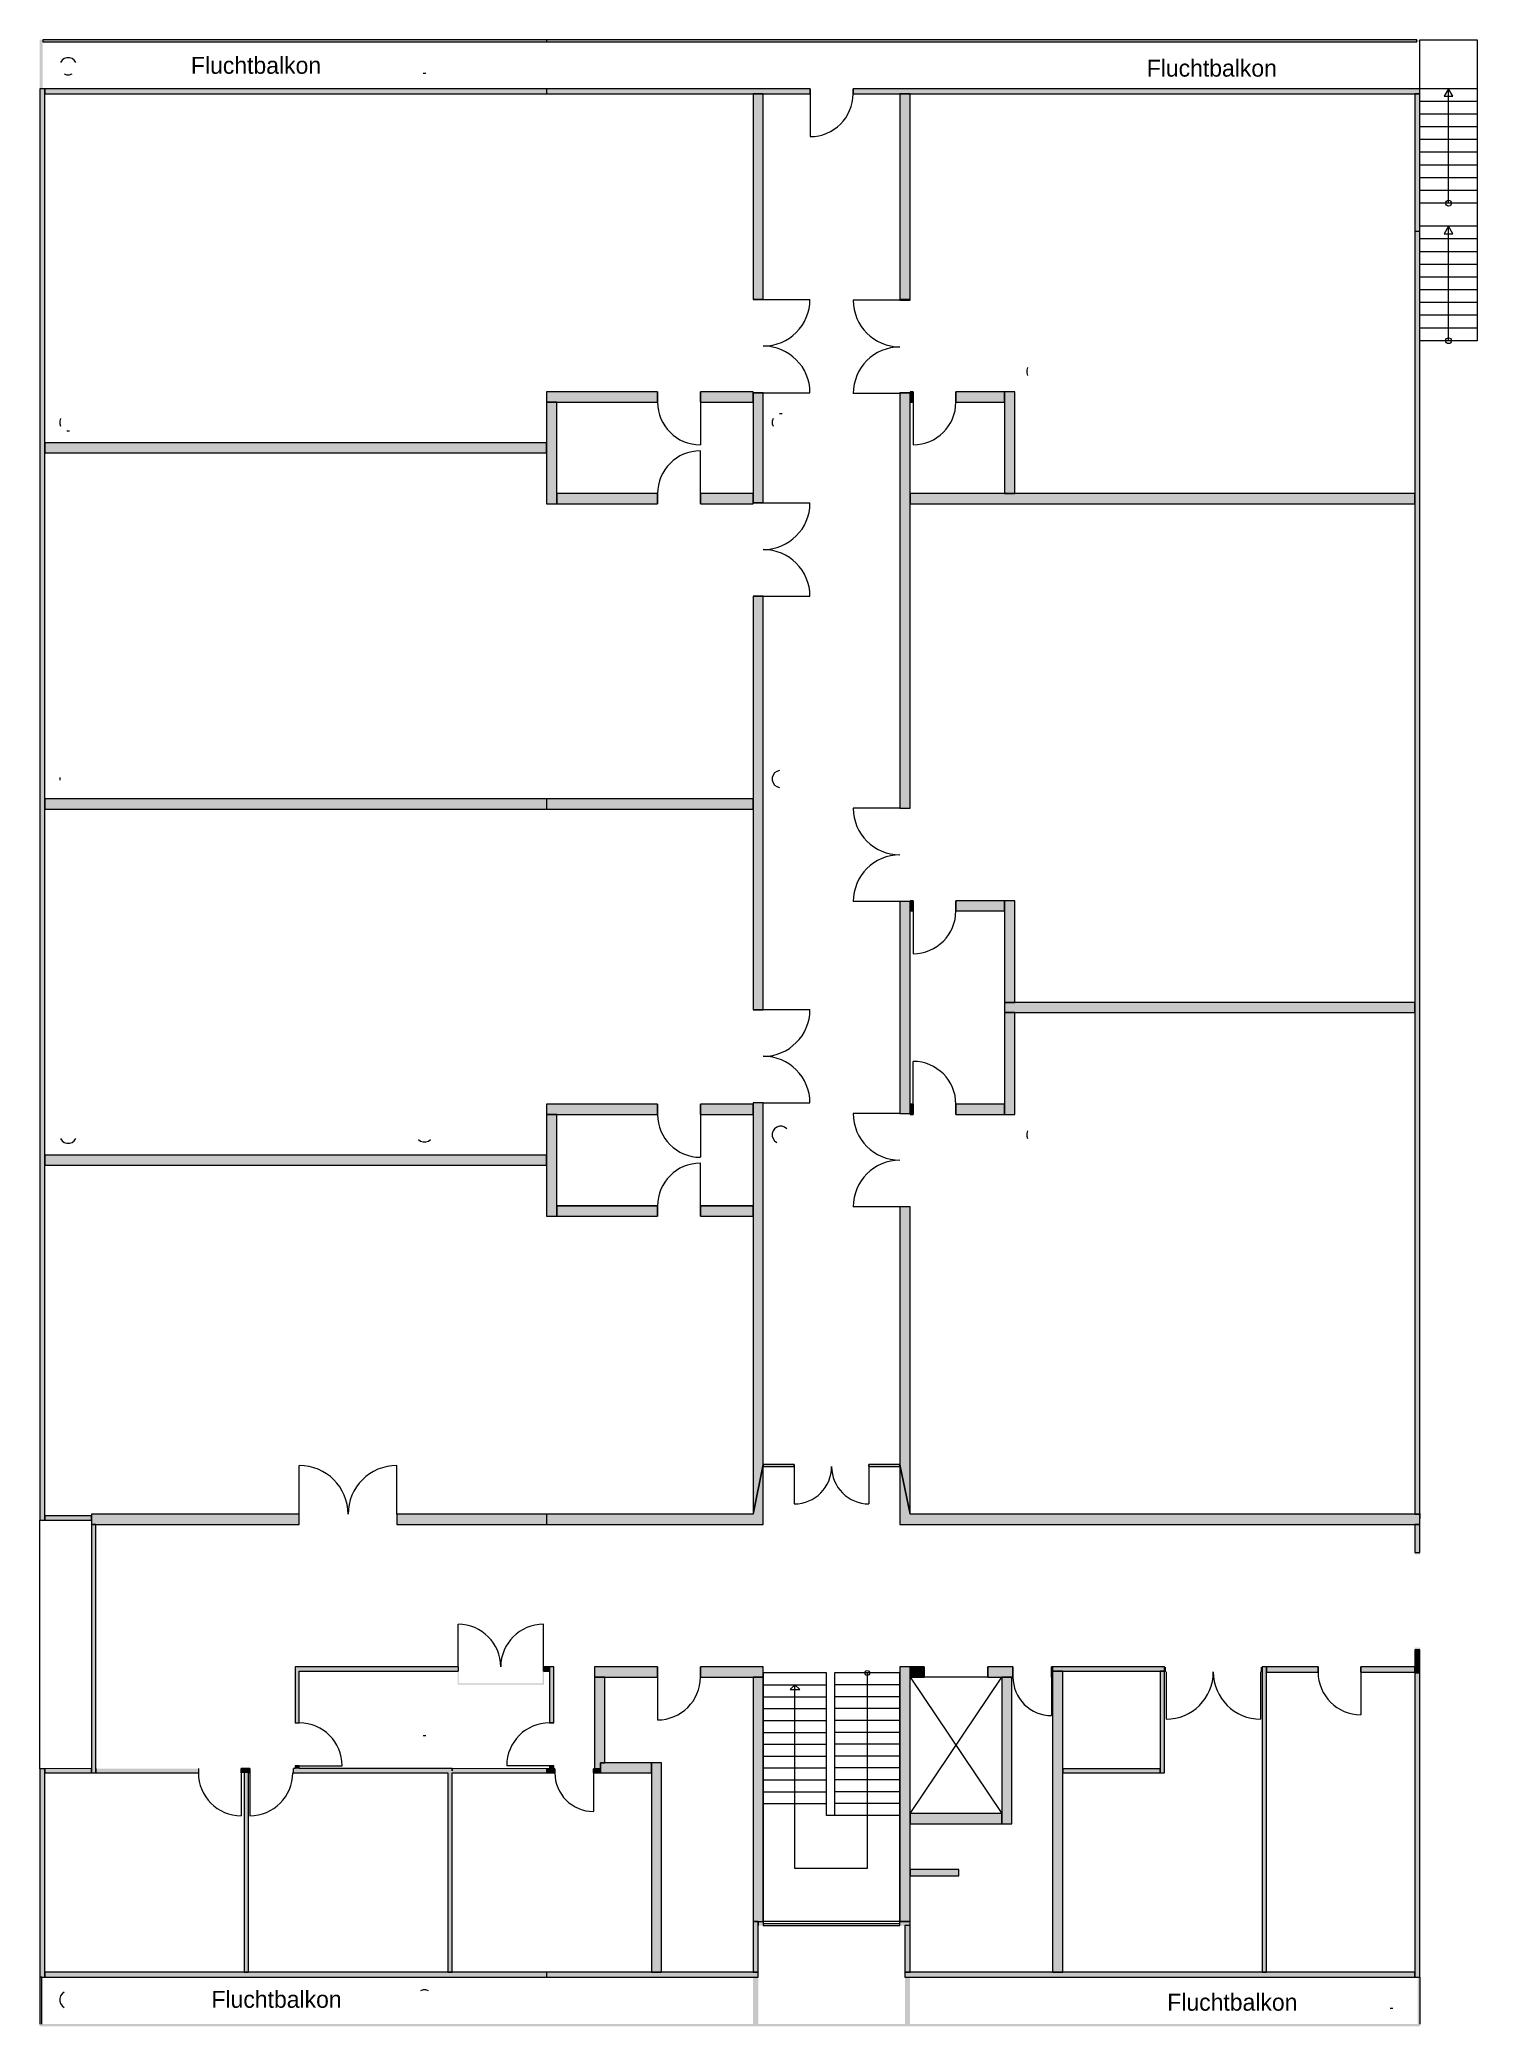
# Model space of a CAD drawing. Header units: metres. Extents: x -52433 to -18540, y 38678 to 85528.
import ezdxf

# ---------------------------------------------------------------- set-up
doc = ezdxf.new("R2010")
doc.units = ezdxf.units.M
for name, pattern in [('AUSGEZOGEN', [0]), ('Standardmuster', [0]), ('Volllinie', [0])]:
    doc.linetypes.add(name, pattern=pattern)
doc.layers.add('Grundebene', color=7, linetype='Continuous')
doc.styles.add('ARIAL', font='arial.ttf', dxfattribs={"height": 0.2})

msp = doc.modelspace()

# ---------------------------------------------------------------- texts
at = {"layer": 'Grundebene', "color": 18, "lineweight": 18, "true_color": 0x000000, "style": 'ARIAL', "width": 0.968563}
for p in [(-48868, 84725), (-26333, 84658), (-48384, 39114), (-25849, 39046)]:
    msp.add_text('Fluchtbalkon', height=400, dxfattribs=at).set_placement(p)

# ---------------------------------------------------------------- blocks, each defined once
blk = doc.blocks.new('COMPLEXOBJECT_3-341B')
at = {"layer": 'Grundebene', "color": 18, "linetype": 'AUSGEZOGEN', "lineweight": 13, "true_color": 0x000000}
for points in [[(54210.957615, 158263.75), (54210.957615, 153413.75), (54450.957615, 153413.75), (54450.957615, 158263.75), (54210.957615, 158263.75)], [(54450.957615, 141413.75), (54450.957615, 151213.75), (54210.957615, 151213.75), (54210.957615, 141413.75), (54450.957615, 141413.75)], [(54450.957615, 134213.75), (54450.957615, 139213.75), (54210.957615, 139213.75), (54210.957615, 134213.75), (54450.957615, 134213.75)], [(54450.957615, 124763.75), (54450.957615, 132013.75), (54210.957615, 132013.75), (54210.957615, 125938.75), (54450.957615, 124763.75)]]:
    blk.add_lwpolyline(points, dxfattribs=at)
blk = doc.blocks.new('COMPLEXOBJECT_4-3421')
at = {"layer": 'Grundebene', "color": 18, "linetype": 'AUSGEZOGEN', "lineweight": 13, "true_color": 0x000000}
for points in [[(50750.957615, 158263.75), (50750.957615, 153413.75), (50990.957615, 153413.75), (50990.957615, 158263.75), (50750.957615, 158263.75)], [(50750.957615, 148613.75), (50990.957615, 148613.75), (50990.957615, 151213.75), (50750.957615, 151213.75), (50750.957615, 148613.75)], [(50750.957615, 146413.75), (50750.957615, 136663.75), (50990.957615, 136663.75), (50990.957615, 146413.75), (50750.957615, 146413.75)], [(50750.957615, 134463.75), (50750.957615, 124763.75), (50990.957615, 125938.75), (50990.957615, 134463.75), (50750.957615, 134463.75)]]:
    blk.add_lwpolyline(points, dxfattribs=at)
blk = doc.blocks.new('COMPLEXOBJECT_24-34AC')
at = {"layer": 'Grundebene', "color": 18, "linetype": 'AUSGEZOGEN', "lineweight": 13, "true_color": 0x000000}
for p, q in [((48495.957615, 134433.75), (45880.957615, 134433.75)), ((45880.957615, 134433.75), (45880.957615, 134193.75))]:
    blk.add_line(p, q, dxfattribs=at)
for points in [[(45880.957615, 134193.75), (48495.957615, 134193.75), (48495.957615, 134433.75)], [(50750.957615, 134433.75), (49505.957615, 134433.75), (49505.957615, 134193.75), (50750.957615, 134193.75), (50750.957615, 134433.75)]]:
    blk.add_lwpolyline(points, dxfattribs=at)
blk = doc.blocks.new('COMPLEXOBJECT_25-34B2')
at = {"layer": 'Grundebene', "color": 18, "linetype": 'AUSGEZOGEN', "lineweight": 13, "true_color": 0x000000}
for p, q in [((48495.957615, 151233.75), (45880.957615, 151233.75)), ((45880.957615, 151233.75), (45880.957615, 150993.75))]:
    blk.add_line(p, q, dxfattribs=at)
for points in [[(45880.957615, 150993.75), (48495.957615, 150993.75), (48495.957615, 151233.75)], [(50750.957615, 151233.75), (49505.957615, 151233.75), (49505.957615, 150993.75), (50750.957615, 150993.75), (50750.957615, 151233.75)]]:
    blk.add_lwpolyline(points, dxfattribs=at)
blk = doc.blocks.new('COMPLEXOBJECT_38-34E9')
at = {"layer": 'Grundebene', "color": 18, "linetype": 'AUSGEZOGEN', "lineweight": 13, "true_color": 0x000000}
for points in [[(46120.957615, 148593.75), (48495.957615, 148593.75), (48495.957615, 148833.75), (46120.957615, 148833.75), (46120.957615, 148593.75)], [(50750.957615, 148593.75), (50750.957615, 148833.75), (49505.957615, 148833.75), (49505.957615, 148593.75), (50750.957615, 148593.75)]]:
    blk.add_lwpolyline(points, dxfattribs=at)
blk = doc.blocks.new('COMPLEXOBJECT_39-34ED')
at = {"layer": 'Grundebene', "color": 18, "linetype": 'AUSGEZOGEN', "lineweight": 13, "true_color": 0x000000}
for points in [[(46120.957615, 131793.75), (48495.957615, 131793.75), (48495.957615, 132033.75), (46120.957615, 132033.75), (46120.957615, 131793.75)], [(50750.957615, 132033.75), (49505.957615, 132033.75), (49505.957615, 131793.75), (50750.957615, 131793.75), (50750.957615, 132033.75)]]:
    blk.add_lwpolyline(points, dxfattribs=at)
blk = doc.blocks.new('COMPLEXOBJECT_49-3544')
at = {"layer": 'Grundebene', "color": 18, "linetype": 'AUSGEZOGEN', "lineweight": 13, "true_color": 0x000000}
for points in [[(47010.957615, 120923.75), (48495.957615, 120923.75), (48495.957615, 121163.75), (47010.957615, 121163.75), (47010.957615, 120923.75)], [(50990.957615, 120923.75), (50990.957615, 121163.75), (49505.957615, 121163.75), (49505.957615, 120923.75), (50990.957615, 120923.75)]]:
    blk.add_lwpolyline(points, dxfattribs=at)
blk = doc.blocks.new('COMPLEXOBJECT_52-355A')
at = {"layer": 'Grundebene', "color": 18, "linetype": 'AUSGEZOGEN', "lineweight": 13, "true_color": 0x000000}
for points in [[(54450.957615, 151233.75), (54450.957615, 150993.75), (54520.957615, 150993.75), (54520.957615, 151233.75), (54450.957615, 151233.75)], [(56680.957615, 151233.75), (55530.957615, 151233.75), (55530.957615, 150993.75), (56680.957615, 150993.75), (56680.957615, 151233.75)]]:
    blk.add_lwpolyline(points, dxfattribs=at)
blk = doc.blocks.new('COMPLEXOBJECT_53-355E')
at = {"layer": 'Grundebene', "color": 18, "linetype": 'AUSGEZOGEN', "lineweight": 13, "true_color": 0x000000}
for points in [[(54450.957615, 139233.75), (54450.957615, 138993.75), (54520.957615, 138993.75), (54520.957615, 139233.75), (54450.957615, 139233.75)], [(56680.957615, 139233.75), (55530.957615, 139233.75), (55530.957615, 138993.75), (56680.957615, 138993.75), (56680.957615, 139233.75)]]:
    blk.add_lwpolyline(points, dxfattribs=at)
blk = doc.blocks.new('COMPLEXOBJECT_54-3562')
at = {"layer": 'Grundebene', "color": 18, "linetype": 'AUSGEZOGEN', "lineweight": 13, "true_color": 0x000000}
for points in [[(54450.957615, 134193.75), (54520.957615, 134193.75), (54520.957615, 134433.75), (54450.957615, 134433.75), (54450.957615, 134193.75)], [(55530.957615, 134193.75), (56680.957615, 134193.75), (56680.957615, 134433.75), (55530.957615, 134433.75), (55530.957615, 134193.75)]]:
    blk.add_lwpolyline(points, dxfattribs=at)
blk = doc.blocks.new('COMPLEXOBJECT_63-3596')
at = {"layer": 'Grundebene', "color": 18, "linetype": 'AUSGEZOGEN', "lineweight": 13, "true_color": 0x000000}
for points in [[(54450.957615, 120923.75), (54780.957615, 120923.75), (54780.957615, 121163.75), (54450.957615, 121163.75), (54450.957615, 120923.75)], [(56280.957615, 120923.75), (56875.957615, 120923.75), (56875.957615, 121163.75), (56280.957615, 121163.75), (56280.957615, 120923.75)], [(57785.957615, 121163.75), (57785.957615, 120923.75), (57810.957615, 120923.75), (57810.957615, 121163.75), (57785.957615, 121163.75)]]:
    blk.add_lwpolyline(points, dxfattribs=at)
blk = doc.blocks.new('COMPLEXOBJECT_67-35A8')
at = {"layer": 'Grundebene', "color": 18, "linetype": 'AUSGEZOGEN', "lineweight": 13, "true_color": 0x000000}
for points in [[(46050.957615, 119843.79677), (46050.957615, 121163.75), (45950.957615, 121163.75), (45950.957615, 119843.79677), (46050.957615, 119843.79677)], [(46050.957615, 118763.79303), (46050.957615, 118833.79677), (45950.957615, 118833.79677), (45950.957615, 118763.79677), (46050.957615, 118763.79303)]]:
    blk.add_lwpolyline(points, dxfattribs=at)
blk = doc.blocks.new('COMPLEXOBJECT_73-35D0')
at = {"layer": 'Grundebene', "color": 18, "linetype": 'AUSGEZOGEN', "lineweight": 13, "true_color": 0x000000}
for points in [[(66470.957615, 123863.75), (66470.957615, 124523.75), (66350.957615, 124523.75), (66350.957615, 123863.75), (66470.957615, 123863.75)], [(66470.957615, 121023.75), (66470.957615, 121563.75), (66350.957615, 121563.75), (66350.957615, 121023.75), (66470.957615, 121023.75)]]:
    blk.add_lwpolyline(points, dxfattribs=at)
blk = doc.blocks.new('COMPLEXOBJECT_88-3621')
at = {"layer": 'Grundebene', "color": 18, "linetype": 'AUSGEZOGEN', "lineweight": 13, "true_color": 0x000000}
for points in [[(50990.957615, 125888.75), (51720.957615, 125888.75), (51720.957615, 125938.75), (50990.957615, 125938.75), (50990.957615, 125888.75)], [(54210.957615, 125938.75), (53480.957615, 125938.75), (53480.957615, 125888.75), (54210.957615, 125888.75), (54210.957615, 125938.75)]]:
    blk.add_lwpolyline(points, dxfattribs=at)
blk = doc.blocks.new('door-4D1B')
at = {"layer": 'Grundebene', "color": 18, "linetype": 'Standardmuster', "lineweight": 13, "true_color": 0x000000}
blk.add_line((38680.957615, 118663.88281), (38680.957615, 117653.88281), dxfattribs=at)
blk.add_arc((38680.957615, 118663.88281), 1010, 180, 270, dxfattribs=at)
blk = doc.blocks.new('door-4D23')
at = {"layer": 'Grundebene', "color": 18, "linetype": 'Standardmuster', "lineweight": 13, "true_color": 0x000000}
blk.add_line((49505.957615, 134193.75), (49505.957615, 133183.75), dxfattribs=at)
blk.add_arc((49505.957615, 134193.75), 1010, 180, 270, dxfattribs=at)
blk = doc.blocks.new('door-4D2B')
at = {"layer": 'Grundebene', "color": 18, "linetype": 'Standardmuster', "lineweight": 13, "true_color": 0x000000}
blk.add_line((49505.957615, 150993.75), (49505.957615, 149983.75), dxfattribs=at)
blk.add_arc((49505.957615, 150993.75), 1010, 180, 270, dxfattribs=at)
blk = doc.blocks.new('door-4D33')
at = {"layer": 'Grundebene', "color": 18, "linetype": 'Standardmuster', "lineweight": 13, "true_color": 0x000000}
blk.add_line((65080.957615, 121043.75), (65080.957615, 120033.75), dxfattribs=at)
blk.add_arc((65080.957615, 121043.75), 1010, 180, 270, dxfattribs=at)
blk = doc.blocks.new('door-4D3B')
at = {"layer": 'Grundebene', "color": 18, "linetype": 'Standardmuster', "lineweight": 13, "true_color": 0x000000}
blk.add_line((46986, 118664), (46986, 117754), dxfattribs=at)
blk.add_arc((46986, 118664), 910, 179.9979, 269.9979, dxfattribs=at)
blk = doc.blocks.new('door-4D43')
at = {"layer": 'Grundebene', "color": 18, "linetype": 'Standardmuster', "lineweight": 13, "true_color": 0x000000}
blk.add_line((57786, 120924), (57786, 120014), dxfattribs=at)
blk.add_arc((57786, 120924), 910, 179.9979, 269.9979, dxfattribs=at)
blk = doc.blocks.new('door-4D4D')
at = {"layer": 'Grundebene', "color": 18, "linetype": 'Standardmuster', "lineweight": 13, "true_color": 0x000000}
blk.add_line((54520.957615, 150993.75), (54520.957615, 149983.75), dxfattribs=at)
blk.add_arc((54520.957615, 150993.75), 1010, 270, 0, dxfattribs=at)
blk = doc.blocks.new('door-4D55')
at = {"layer": 'Grundebene', "color": 18, "linetype": 'Standardmuster', "lineweight": 13, "true_color": 0x000000}
blk.add_line((54520.957615, 138993.75), (54520.957615, 137983.75), dxfattribs=at)
blk.add_arc((54520.957615, 138993.75), 1010, 270, 0, dxfattribs=at)
blk = doc.blocks.new('door-4D5D')
at = {"layer": 'Grundebene', "color": 18, "linetype": 'Standardmuster', "lineweight": 13, "true_color": 0x000000}
blk.add_line((48495.957615, 120923.75), (48495.957615, 119913.75), dxfattribs=at)
blk.add_arc((48495.957615, 120923.75), 1010, 270, 0, dxfattribs=at)
blk = doc.blocks.new('door-4D65')
at = {"layer": 'Grundebene', "color": 18, "linetype": 'Standardmuster', "lineweight": 13, "true_color": 0x000000}
blk.add_line((38886.151825, 118663.88281), (38886.151825, 117653.88281), dxfattribs=at)
blk.add_arc((38886.151825, 118663.88281), 1010, 270, 0, dxfattribs=at)
blk = doc.blocks.new('door-4D76')
at = {"layer": 'Grundebene', "color": 18, "linetype": 'Standardmuster', "lineweight": 13, "true_color": 0x000000}
for p, q in [((43795.957615, 121163.75), (43795.957615, 122168.75)), ((45805.957615, 121163.75), (45805.957615, 122168.75))]:
    blk.add_line(p, q, dxfattribs=at)
for centre, start, end in [((43795.957615, 121163.75), 0, 90), ((45805.957615, 121163.75), 90, 180)]:
    blk.add_arc(centre, 1005, start, end, dxfattribs=at)
blk = doc.blocks.new('door-4D82')
at = {"layer": 'Grundebene', "color": 18, "linetype": 'Standardmuster', "lineweight": 13, "true_color": 0x000000}
for p, q in [((51720.957615, 125888.75), (51720.957615, 125008.75)), ((53480.957615, 125888.75), (53480.957615, 125008.75))]:
    blk.add_line(p, q, dxfattribs=at)
for centre, start, end in [((51720.957615, 125888.75), 270, 0), ((53480.957615, 125888.75), 180, 270)]:
    blk.add_arc(centre, 880, start, end, dxfattribs=at)
blk = doc.blocks.new('door-4D96')
at = {"layer": 'Grundebene', "color": 18, "linetype": 'Standardmuster', "lineweight": 13, "true_color": 0x000000}
for p, q in [((60488.16523, 121043.75), (60488.16523, 119930.957615)), ((62713.75, 121043.75), (62713.75, 119930.957615))]:
    blk.add_line(p, q, dxfattribs=at)
for centre, start, end in [((60488.16523, 121043.75), 270, 0), ((62713.75, 121043.75), 180, 270)]:
    blk.add_arc(centre, 1112.792385, start, end, dxfattribs=at)
blk = doc.blocks.new('door-4DA2')
at = {"layer": 'Grundebene', "color": 18, "linetype": 'Standardmuster', "lineweight": 13, "true_color": 0x000000}
for p, q in [((50990.957615, 136663.75), (52090.957615, 136663.75)), ((50990.957615, 134463.75), (52090.957615, 134463.75))]:
    blk.add_line(p, q, dxfattribs=at)
for centre, start, end in [((50990.957615, 136663.75), 270, 360), ((50990.957615, 134463.75), 360, 90)]:
    blk.add_arc(centre, 1100, start, end, dxfattribs=at)
blk = doc.blocks.new('door-4DAC')
at = {"layer": 'Grundebene', "color": 18, "linetype": 'Standardmuster', "lineweight": 13, "true_color": 0x000000}
for p, q in [((50990.957615, 148613.75), (52090.957615, 148613.75)), ((50990.957615, 146413.75), (52090.957615, 146413.75))]:
    blk.add_line(p, q, dxfattribs=at)
for centre, start, end in [((50990.957615, 148613.75), 270, 360), ((50990.957615, 146413.75), 360, 90)]:
    blk.add_arc(centre, 1100, start, end, dxfattribs=at)
blk = doc.blocks.new('door-4DB6')
at = {"layer": 'Grundebene', "color": 18, "linetype": 'Standardmuster', "lineweight": 13, "true_color": 0x000000}
for p, q in [((50990.957615, 153413.75), (52090.957615, 153413.75)), ((50990.957615, 151213.75), (52090.957615, 151213.75))]:
    blk.add_line(p, q, dxfattribs=at)
for centre, start, end in [((50990.957615, 153413.75), 270, 360), ((50990.957615, 151213.75), 360, 90)]:
    blk.add_arc(centre, 1100, start, end, dxfattribs=at)
blk = doc.blocks.new('door-4DC0')
at = {"layer": 'Grundebene', "color": 18, "linetype": 'Standardmuster', "lineweight": 13, "true_color": 0x000000}
for p, q in [((54210.957615, 153394.042385), (53110.957615, 153394.042385)), ((54210.957615, 151194.042385), (53110.957615, 151194.042385))]:
    blk.add_line(p, q, dxfattribs=at)
for centre, start, end in [((54210.957615, 153394.042385), 180, 270), ((54210.957615, 151194.042385), 90, 180)]:
    blk.add_arc(centre, 1100, start, end, dxfattribs=at)
blk = doc.blocks.new('door-4DCA')
at = {"layer": 'Grundebene', "color": 18, "linetype": 'Standardmuster', "lineweight": 13, "true_color": 0x000000}
for p, q in [((54210.957615, 141413.75), (53110.957615, 141413.75)), ((54210.957615, 139213.75), (53110.957615, 139213.75))]:
    blk.add_line(p, q, dxfattribs=at)
for centre, start, end in [((54210.957615, 141413.75), 180, 270), ((54210.957615, 139213.75), 90, 180)]:
    blk.add_arc(centre, 1100, start, end, dxfattribs=at)
blk = doc.blocks.new('door-4DD4')
at = {"layer": 'Grundebene', "color": 18, "linetype": 'Standardmuster', "lineweight": 13, "true_color": 0x000000}
for p, q in [((54210.957615, 134213.75), (53110.957615, 134213.75)), ((54210.957615, 132013.75), (53110.957615, 132013.75))]:
    blk.add_line(p, q, dxfattribs=at)
for centre, start, end in [((54210.957615, 134213.75), 180, 270), ((54210.957615, 132013.75), 90, 180)]:
    blk.add_arc(centre, 1100, start, end, dxfattribs=at)
blk = doc.blocks.new('door-4DEA')
at = {"layer": 'Grundebene', "color": 18, "linetype": 'Standardmuster', "lineweight": 13, "true_color": 0x000000}
blk.add_line((40050.957615, 118833.88281), (41060.957615, 118833.88281), dxfattribs=at)
blk.add_arc((40050.957615, 118833.88281), 1010, 0, 90, dxfattribs=at)
blk = doc.blocks.new('door-4DF4')
at = {"layer": 'Grundebene', "color": 18, "linetype": 'Standardmuster', "lineweight": 13, "true_color": 0x000000}
blk.add_line((45950.957615, 118833.79677), (44940.957615, 118833.79677), dxfattribs=at)
blk.add_arc((45950.957615, 118833.79677), 1010, 90, 180, dxfattribs=at)
blk = doc.blocks.new('door-4DFE')
at = {"layer": 'Grundebene', "color": 18, "linetype": 'Standardmuster', "lineweight": 13, "true_color": 0x000000}
for p, q in [((40050.957615, 124763.75), (40050.957615, 125913.75)), ((42350.957615, 124763.75), (42350.957615, 125913.75))]:
    blk.add_line(p, q, dxfattribs=at)
for centre, start, end in [((40050.957615, 124763.75), 0, 90), ((42350.957615, 124763.75), 90, 180)]:
    blk.add_arc(centre, 1150, start, end, dxfattribs=at)
blk = doc.blocks.new('door-4E0A')
at = {"layer": 'Grundebene', "color": 18, "linetype": 'Standardmuster', "lineweight": 13, "true_color": 0x000000}
blk.add_line((49505.957615, 132033.75), (49505.957615, 133043.75), dxfattribs=at)
blk.add_arc((49505.957615, 132033.75), 1010, 90, 180, dxfattribs=at)
blk = doc.blocks.new('door-4E14')
at = {"layer": 'Grundebene', "color": 18, "linetype": 'Standardmuster', "lineweight": 13, "true_color": 0x000000}
blk.add_line((49505.957615, 148833.75), (49505.957615, 149843.75), dxfattribs=at)
blk.add_arc((49505.957615, 148833.75), 1010, 90, 180, dxfattribs=at)
blk = doc.blocks.new('door-4E1E')
at = {"layer": 'Grundebene', "color": 18, "linetype": 'Standardmuster', "lineweight": 13, "true_color": 0x000000}
blk.add_line((52095.957615, 158263.75), (52095.957615, 157253.75), dxfattribs=at)
blk.add_arc((52095.957615, 158263.75), 1010, 270, 0, dxfattribs=at)
blk = doc.blocks.new('door-4E28')
at = {"layer": 'Grundebene', "color": 18, "linetype": 'Standardmuster', "lineweight": 13, "true_color": 0x000000}
blk.add_line((54520.957615, 134433.75), (54520.957615, 135443.75), dxfattribs=at)
blk.add_arc((54520.957615, 134433.75), 1010, 0, 90, dxfattribs=at)
blk = doc.blocks.new('win-54C6')
at = {"layer": 'Grundebene', "color": 18, "linetype": 'Standardmuster', "lineweight": 13, "true_color": 0x000000}
for p, q in [((50991, 115164), (50991, 115064)), ((50991, 115164), (54210, 115164)), ((50991, 115114), (54210, 115114)), ((50991, 115064), (54210, 115064)), ((54210, 115064), (54210, 115164))]:
    blk.add_line(p, q, dxfattribs=at)

# ---------------------------------------------------------------- hatches: boundary and pattern name
at = {"layer": 'Grundebene', "true_color": 0x000000, "transparency": 33554687}
for points in [[(-52433, 84373), (-52433, 85528), (-52363, 85528), (-52363, 84373)], [(-52363, 85528), (-19963, 85528), (-19963, 85478), (-52363, 85478)], [(-40483, 85478), (-40483, 85528), (-19893, 85528), (-19893, 85478)], [(-52313, 84373), (-52313, 50613), (-52433, 50613), (-52433, 84373)], [(-52313, 84373), (-34268, 84373), (-34268, 84253), (-52313, 84253)], [(-40483, 84253), (-40483, 84373), (-34268, 84373), (-34268, 84253)], [(-33258, 84373), (-19893, 84373), (-19893, 84253), (-33258, 84253)], [(-33258, 84373), (-19893, 84373), (-19893, 84253), (-33258, 84253)], [(-35613, 79403), (-35613, 84253), (-35373, 84253), (-35373, 79403)], [(-35613, 79403), (-35613, 84253), (-35373, 84253), (-35373, 79403)], [(-19893, 84253), (-19893, 50753), (-20013, 50753), (-20013, 84253)], [(-19893, 84253), (-19893, 50753), (-20013, 50753), (-20013, 84253)], [(-40483, 77223), (-37868, 77223), (-37868, 76983), (-40483, 76983)], [(-40483, 77223), (-37868, 77223), (-37868, 76983), (-40483, 76983)], [(-40483, 74583), (-40483, 76983), (-40243, 76983), (-40243, 74583)], [(-40483, 74583), (-40483, 76983), (-40243, 76983), (-40243, 74583)], [(-36858, 77223), (-35613, 77223), (-35613, 76983), (-36858, 76983)], [(-36858, 77223), (-35613, 77223), (-35613, 76983), (-36858, 76983)], [(-35373, 74603), (-35613, 74603), (-35613, 77203), (-35373, 77203)], [(-35373, 74603), (-35613, 74603), (-35613, 77203), (-35373, 77203)], [(-31913, 77203), (-31913, 67403), (-32153, 67403), (-32153, 77203)], [(-31913, 77203), (-31913, 67403), (-32153, 67403), (-32153, 77203)], [(-31913, 76983), (-31913, 77223), (-31843, 77223), (-31843, 76983)], [(-31913, 76983), (-31913, 77223), (-31843, 77223), (-31843, 76983)], [(-30833, 77223), (-29683, 77223), (-29683, 76983), (-30833, 76983)], [(-30833, 77223), (-29683, 77223), (-29683, 76983), (-30833, 76983)], [(-29443, 77223), (-29443, 74823), (-29683, 74823), (-29683, 77223)], [(-29443, 77223), (-29443, 74823), (-29683, 74823), (-29683, 77223)], [(-40483, 75783), (-52313, 75783), (-52313, 76023), (-40483, 76023)], [(-37868, 74583), (-40243, 74583), (-40243, 74823), (-37868, 74823)], [(-37868, 74583), (-40243, 74583), (-40243, 74823), (-37868, 74823)], [(-35613, 74823), (-35613, 74583), (-36858, 74583), (-36858, 74823)], [(-35613, 74823), (-35613, 74583), (-36858, 74583), (-36858, 74823)], [(-31913, 74823), (-20013, 74823), (-20013, 74583), (-31913, 74583)], [(-31913, 74823), (-20013, 74823), (-20013, 74583), (-31913, 74583)], [(-35613, 62653), (-35613, 72403), (-35373, 72403), (-35373, 62653)], [(-35613, 62653), (-35613, 72403), (-35373, 72403), (-35373, 62653)], [(-35613, 67383), (-52313, 67383), (-52313, 67623), (-35613, 67623)], [(-40483, 67383), (-40483, 67623), (-35613, 67623), (-35613, 67383)], [(-31913, 65203), (-31913, 60203), (-32153, 60203), (-32153, 65203)], [(-31913, 65203), (-31913, 60203), (-32153, 60203), (-32153, 65203)], [(-31913, 64983), (-31913, 65223), (-31843, 65223), (-31843, 64983)], [(-31913, 64983), (-31913, 65223), (-31843, 65223), (-31843, 64983)], [(-30833, 65223), (-29683, 65223), (-29683, 64983), (-30833, 64983)], [(-30833, 65223), (-29683, 65223), (-29683, 64983), (-30833, 64983)], [(-29443, 65223), (-29443, 62823), (-29683, 62823), (-29683, 65223)], [(-29443, 65223), (-29443, 62823), (-29683, 62823), (-29683, 65223)], [(-29683, 62823), (-20013, 62823), (-20013, 62583), (-29683, 62583)], [(-29683, 62823), (-20013, 62823), (-20013, 62583), (-29683, 62583)], [(-29683, 60183), (-29683, 62583), (-29443, 62583), (-29443, 60183)], [(-29683, 60183), (-29683, 62583), (-29443, 62583), (-29443, 60183)], [(-35613, 50753), (-35613, 60453), (-35373, 60453), (-35373, 51928)], [(-35613, 50753), (-35613, 60453), (-35373, 60453), (-35373, 51928)], [(-40483, 60423), (-37868, 60423), (-37868, 60183), (-40483, 60183)], [(-40483, 60423), (-37868, 60423), (-37868, 60183), (-40483, 60183)], [(-40483, 57783), (-40483, 60183), (-40243, 60183), (-40243, 57783)], [(-40483, 57783), (-40483, 60183), (-40243, 60183), (-40243, 57783)], [(-36858, 60423), (-35613, 60423), (-35613, 60183), (-36858, 60183)], [(-36858, 60423), (-35613, 60423), (-35613, 60183), (-36858, 60183)], [(-31843, 60183), (-31913, 60183), (-31913, 60423), (-31843, 60423)], [(-31843, 60183), (-31913, 60183), (-31913, 60423), (-31843, 60423)], [(-29683, 60183), (-30833, 60183), (-30833, 60423), (-29683, 60423)], [(-29683, 60183), (-30833, 60183), (-30833, 60423), (-29683, 60423)], [(-40483, 58983), (-52313, 58983), (-52313, 59223), (-40483, 59223)], [(-37868, 57783), (-40243, 57783), (-40243, 58023), (-37868, 58023)], [(-37868, 57783), (-40243, 57783), (-40243, 58023), (-37868, 58023)], [(-36858, 58023), (-35613, 58023), (-35613, 57783), (-36858, 57783)], [(-36858, 58023), (-35613, 58023), (-35613, 57783), (-36858, 57783)], [(-31913, 58003), (-31913, 50753), (-32153, 51928), (-32153, 58003)], [(-31913, 58003), (-31913, 50753), (-32153, 51928), (-32153, 58003)], [(-35373, 50513), (-44013, 50513), (-44013, 50753), (-35613, 50753), (-35373, 51928)], [(-40483, 50513), (-40483, 50753), (-35613, 50753), (-35373, 51928), (-35373, 50513)], [(-34643, 51878), (-35373, 51878), (-35373, 51928), (-34643, 51928)], [(-34643, 51878), (-35373, 51878), (-35373, 51928), (-34643, 51928)], [(-32883, 51928), (-32153, 51928), (-32153, 51878), (-32883, 51878)], [(-32883, 51928), (-32153, 51928), (-32153, 51878), (-32883, 51878)], [(-19893, 50513), (-32153, 50513), (-32153, 51928), (-31913, 50753), (-19893, 50753)], [(-19893, 50513), (-32153, 50513), (-32153, 51928), (-31913, 50753), (-19893, 50753)], [(-51213, 50614), (-52313, 50613), (-52313, 50713), (-51213, 50714)], [(-46313, 50513), (-51213, 50513), (-51213, 50753), (-46313, 50753)], [(-51113, 50513), (-51113, 44654), (-51213, 44654), (-51213, 50513)], [(-19893, 50513), (-19893, 49853), (-20013, 49853), (-20013, 50513)], [(-19893, 50513), (-19893, 49811), (-20013, 49811), (-20013, 50513)], [(-19893, 47611), (-19893, 47013), (-20013, 47013), (-20013, 47611)], [(-19893, 47553), (-19893, 47013), (-20013, 47013), (-20013, 47553)], [(-46413, 47153), (-42568, 47153), (-42568, 47053), (-46413, 47053)], [(-46413, 45834), (-46413, 47053), (-46313, 47053), (-46313, 45834)], [(-40543, 47056), (-40543, 46738), (-42583, 46738), (-42583, 47053), (-42553, 47053), (-42553, 46768), (-40573, 46768), (-40573, 47051)], [(-40558, 47053), (-40558, 47153), (-40413, 47153), (-40413, 47053)], [(-40483, 47153), (-40413, 47153), (-40413, 47053), (-40483, 47053)], [(-40313, 47153), (-40313, 45833), (-40413, 45833), (-40413, 47153)], [(-40313, 47153), (-40313, 45833), (-40413, 45833), (-40413, 47153)], [(-37868, 46913), (-39353, 46913), (-39353, 47153), (-37868, 47153)], [(-37868, 46913), (-39353, 46913), (-39353, 47153), (-37868, 47153)], [(-39113, 46913), (-39113, 44893), (-39213, 44893), (-39213, 44753), (-39353, 44753), (-39353, 46913)], [(-39113, 46913), (-39113, 44893), (-39213, 44893), (-39213, 44753), (-39353, 44753), (-39353, 46913)], [(-35373, 47153), (-35373, 46913), (-36858, 46913), (-36858, 47153)], [(-35373, 47153), (-35373, 46913), (-36858, 46913), (-36858, 47153)], [(-35613, 41153), (-35613, 46913), (-35373, 46913), (-35373, 41153)], [(-35613, 41153), (-35613, 46913), (-35373, 46913), (-35373, 41153)], [(-32153, 41153), (-32153, 47153), (-31913, 47153), (-31913, 41153)], [(-32153, 41153), (-32153, 47153), (-31913, 47153), (-31913, 41153)], [(-31583, 46913), (-31913, 46913), (-31913, 47153), (-31583, 47153)], [(-31583, 46913), (-31913, 46913), (-31913, 47153), (-31583, 47153)], [(-29488, 46913), (-30083, 46913), (-30083, 47153), (-29488, 47153)], [(-29488, 46913), (-30083, 46913), (-30083, 47153), (-29488, 47153)], [(-29753, 43453), (-29753, 46913), (-29513, 46913), (-29513, 43453)], [(-29753, 43453), (-29753, 46913), (-29513, 46913), (-29513, 43453)], [(-28578, 46913), (-28578, 47153), (-28553, 47153), (-28553, 46913)], [(-28578, 46913), (-28578, 47153), (-28553, 47153), (-28553, 46913)], [(-28553, 47153), (-25913, 47153), (-25913, 47053), (-28553, 47053)], [(-28553, 47153), (-25913, 47153), (-25913, 47053), (-28553, 47053)], [(-28553, 39953), (-28553, 47053), (-28313, 47053), (-28313, 39953)], [(-28553, 39953), (-28553, 47053), (-28313, 47053), (-28313, 39953)], [(-26013, 44653), (-26013, 47053), (-25913, 47053), (-25913, 44653)], [(-26013, 44653), (-26013, 47053), (-25913, 47053), (-25913, 44653)], [(-25876, 47153), (-25876, 47033), (-25913, 47033), (-25913, 47153)], [(-23613, 47153), (-23613, 47033), (-23650, 47033), (-23650, 47153)], [(-23513, 47153), (-23513, 39953), (-23613, 39953), (-23613, 47153)], [(-23513, 47153), (-23513, 39953), (-23613, 39953), (-23613, 47153)], [(-22293, 47033), (-23513, 47033), (-23513, 47153), (-22293, 47153)], [(-22293, 47033), (-23513, 47033), (-23513, 47153), (-22293, 47153)], [(-21283, 47153), (-20013, 47153), (-20013, 47033), (-21283, 47033)], [(-21283, 47153), (-20013, 47153), (-20013, 47033), (-21283, 47033)], [(-19893, 47153), (-19893, 39833), (-20013, 39833), (-20013, 47153)], [(-19893, 47153), (-19893, 39833), (-20013, 39833), (-20013, 47153)], [(-52313, 44753), (-52313, 39834), (-52433, 39834), (-52433, 44753)], [(-52313, 44753), (-51213, 44754), (-51213, 44654), (-52313, 44653)], [(-48693, 44654), (-51113, 44654), (-51113, 44754), (-48693, 44754)], [(-47513, 44754), (-47513, 44654), (-47683, 44654), (-47683, 44754)], [(-47613, 39954), (-47613, 44654), (-47513, 44654), (-47513, 39954)], [(-47478, 44654), (-47513, 44654), (-47513, 44754), (-47478, 44754)], [(-42813, 44654), (-46448, 44654), (-46448, 44754), (-42713, 44754), (-42713, 44704), (-42813, 44704)], [(-46313, 44824), (-46313, 44754), (-46413, 44754), (-46413, 44824)], [(-40288, 44653), (-42713, 44654), (-42713, 44754), (-40288, 44753)], [(-40483, 44653), (-40483, 44753), (-40288, 44753), (-40288, 44653)], [(-40313, 44823), (-40313, 44753), (-40413, 44753), (-40413, 44823)], [(-40313, 44823), (-40313, 44753), (-40413, 44753), (-40413, 44823)], [(-39378, 44653), (-39378, 44753), (-39213, 44753), (-39213, 44653)], [(-39378, 44653), (-39378, 44753), (-39213, 44753), (-39213, 44653)], [(-39213, 44893), (-38013, 44893), (-38013, 44653), (-39213, 44653)], [(-39213, 44893), (-38013, 44893), (-38013, 44653), (-39213, 44653)], [(-37773, 44893), (-37773, 39953), (-38013, 39953), (-38013, 44893)], [(-37773, 44893), (-37773, 39953), (-38013, 39953), (-38013, 44893)], [(-28313, 44753), (-26013, 44753), (-26013, 44653), (-28313, 44653)], [(-28313, 44753), (-26013, 44753), (-26013, 44653), (-28313, 44653)], [(-31913, 43693), (-29753, 43693), (-29753, 43453), (-31913, 43453)], [(-31913, 43693), (-29753, 43693), (-29753, 43453), (-31913, 43453)], [(-31913, 42378), (-30763, 42378), (-30763, 42228), (-31913, 42228)], [(-31913, 42378), (-30763, 42378), (-30763, 42228), (-31913, 42228)], [(-35613, 39953), (-35613, 41153), (-35493, 41153), (-35493, 39953)], [(-35613, 39953), (-35613, 41153), (-35493, 41153), (-35493, 39953)], [(-31913, 41053), (-31913, 39953), (-32033, 39953), (-32033, 41053)], [(-31913, 41053), (-31913, 39953), (-32033, 39953), (-32033, 41053)], [(-52383, 39838), (-52383, 38678), (-52433, 38678), (-52433, 39838)], [(-38013, 39833), (-52313, 39834), (-52313, 39954), (-38013, 39953), (-35493, 39953), (-35493, 39833)], [(-40483, 39833), (-40483, 39953), (-38013, 39953), (-35493, 39953), (-35493, 39833), (-38013, 39833)], [(-35493, 39833), (-35613, 39833), (-35613, 38728), (-35493, 38728)], [(-20013, 39833), (-28553, 39833), (-32033, 39833), (-32033, 39953), (-28553, 39953), (-20013, 39953)], [(-20013, 39833), (-28553, 39833), (-32033, 39833), (-32033, 39953), (-28553, 39953), (-20013, 39953)], [(-31913, 39833), (-32033, 39833), (-32033, 38728), (-31913, 38728)], [(-19943, 38678), (-19943, 39833), (-19893, 39833), (-19893, 38678)], [(-52383, 38728), (-19893, 38728), (-19893, 38678), (-52383, 38678)]]:
    msp.add_hatch(color=18, dxfattribs=at).paths.add_polyline_path(points, flags=0)
msp.add_hatch(color=18, dxfattribs=at).paths.add_polyline_path([(-32153, 79384), (-32153, 84253), (-31913, 84253), (-31913, 79384)])
msp.add_hatch(color=18, dxfattribs=at).paths.add_polyline_path([(-32153, 79384), (-32153, 84253), (-31913, 84253), (-31913, 79384)])
h = msp.add_hatch(color=18, dxfattribs=at)
edge = h.paths.add_edge_path(flags=0)
edge.add_line((-42813, 39953), (-42813, 44704))
edge.add_line((-42813, 44704), (-42713, 44704))
edge.add_line((-42713, 44704), (-42713, 44654))
edge.add_line((-42713, 44654), (-42713, 39953))
edge.add_line((-42713, 39953), (-42813, 39953))
h = msp.add_hatch(color=18, dxfattribs=at)
h.paths.add_polyline_path([(-32154, 41153), (-32154, 41053), (-31913, 41053), (-31913, 41153)], flags=0)
h.paths.add_polyline_path([(-35493, 41053), (-35373, 41053), (-35373, 41153), (-35493, 41153)], flags=0)

# ---------------------------------------------------------------- linework, layer by layer
at = {"layer": 'Grundebene', "color": 18, "linetype": 'AUSGEZOGEN', "lineweight": 13, "true_color": 0x000000}
for p, q in [((-52363, 85528), (-52363, 85478)), ((-19963, 85528), (-52363, 85528)), ((-52363, 85478), (-19963, 85478)), ((-19963, 85528), (-40483, 85528)), ((-19963, 85528), (-40483, 85528)), ((-19963, 85478), (-19963, 85528)), ((-19963, 85478), (-19963, 85528)), ((-51906, 85046), (-51943, 84995)), ((-51855, 85083), (-51906, 85046)), ((-51795, 85103), (-51855, 85083)), ((-51731, 85103), (-51795, 85103)), ((-51671, 85083), (-51731, 85103)), ((-51620, 85046), (-51671, 85083)), ((-51583, 84995), (-51620, 85046)), ((-52313, 84373), (-52433, 84373)), ((-52433, 84373), (-52433, 59223)), ((-34268, 84373), (-52313, 84373)), ((-52313, 84373), (-52313, 84253)), ((-52313, 59223), (-52313, 84373)), ((-51855, 84724), (-51795, 84704)), ((-51795, 84704), (-51731, 84704)), ((-51731, 84704), (-51671, 84724)), ((-43395, 84736), (-43331, 84736)), ((-34268, 84373), (-40483, 84373)), ((-34268, 84373), (-34268, 84253)), ((-34268, 84373), (-34268, 84253)), ((-34268, 84253), (-34268, 84373)), ((-33258, 84253), (-33258, 84373)), ((-19893, 84373), (-33258, 84373)), ((-33258, 84253), (-33258, 84373)), ((-19893, 84373), (-33258, 84373)), ((-33258, 84373), (-33258, 84253)), ((-19893, 84253), (-19893, 84373)), ((-19893, 84253), (-19893, 84373)), ((-18540, 84373), (-19893, 84373)), ((-19893, 84073), (-19893, 84373)), ((-18540, 84373), (-19893, 84373)), ((-19893, 84073), (-19893, 84373)), ((-18540, 84373), (-18540, 84073)), ((-18540, 84373), (-18540, 84073)), ((-52313, 84253), (-35613, 84253)), ((-40483, 84253), (-35613, 84253)), ((-35613, 84253), (-35613, 79403)), ((-35613, 84253), (-35613, 79403)), ((-35373, 84253), (-34268, 84253)), ((-35373, 79403), (-35373, 84253)), ((-35373, 84253), (-34268, 84253)), ((-35373, 79403), (-35373, 84253)), ((-33258, 84253), (-32153, 84253)), ((-33258, 84253), (-32153, 84253)), ((-32153, 84253), (-32153, 79403)), ((-32153, 84253), (-32153, 79384)), ((-31913, 79403), (-31913, 84253)), ((-31913, 84253), (-19893, 84253)), ((-31913, 79384), (-31913, 84253)), ((-31913, 84253), (-19893, 84253)), ((-19893, 84253), (-20013, 84253)), ((-20013, 84253), (-20013, 62583)), ((-19893, 84253), (-20013, 84253)), ((-20013, 84253), (-20013, 62583)), ((-19893, 62583), (-19893, 84253)), ((-19893, 62583), (-19893, 84253)), ((-18540, 84073), (-19893, 84073)), ((-19893, 83773), (-19893, 84073)), ((-18540, 84073), (-19893, 84073)), ((-19893, 83773), (-19893, 84073)), ((-18540, 84073), (-18540, 83773)), ((-18540, 84073), (-18540, 83773)), ((-18540, 83773), (-19893, 83773)), ((-19893, 83473), (-19893, 83773)), ((-18540, 83773), (-19893, 83773)), ((-19893, 83473), (-19893, 83773)), ((-18540, 83473), (-19893, 83473)), ((-19893, 83173), (-19893, 83473)), ((-18540, 83473), (-19893, 83473)), ((-19893, 83173), (-19893, 83473)), ((-18540, 83773), (-18540, 83473)), ((-18540, 83773), (-18540, 83473)), ((-18540, 83473), (-18540, 83173)), ((-18540, 83473), (-18540, 83173)), ((-18540, 83173), (-19893, 83173)), ((-19893, 82873), (-19893, 83173)), ((-18540, 83173), (-19893, 83173)), ((-19893, 82873), (-19893, 83173)), ((-18540, 83173), (-18540, 82873)), ((-18540, 83173), (-18540, 82873)), ((-18540, 82873), (-19893, 82873)), ((-19893, 82573), (-19893, 82873)), ((-18540, 82873), (-19893, 82873)), ((-19893, 82573), (-19893, 82873)), ((-18540, 82573), (-19893, 82573)), ((-19893, 82273), (-19893, 82573)), ((-18540, 82573), (-19893, 82573)), ((-19893, 82273), (-19893, 82573)), ((-18540, 82873), (-18540, 82573)), ((-18540, 82873), (-18540, 82573)), ((-18540, 82573), (-18540, 82273)), ((-18540, 82573), (-18540, 82273)), ((-18540, 82273), (-19893, 82273)), ((-19893, 81973), (-19893, 82273)), ((-18540, 82273), (-19893, 82273)), ((-19893, 81973), (-19893, 82273)), ((-18540, 82273), (-18540, 81973)), ((-18540, 82273), (-18540, 81129)), ((-18540, 81973), (-19893, 81973)), ((-18540, 81673), (-19893, 81673)), ((-19893, 81009), (-19893, 81129)), ((-19893, 81009), (-19893, 81129)), ((-18540, 81129), (-19893, 81129)), ((-19893, 80829), (-19893, 81129)), ((-18540, 81129), (-19893, 81129)), ((-19893, 80829), (-19893, 81129)), ((-18540, 81129), (-18540, 80829)), ((-18540, 81129), (-18540, 80829)), ((-19893, 81009), (-20013, 81009)), ((-19893, 81009), (-20013, 81009)), ((-18540, 80829), (-19893, 80829)), ((-19893, 80529), (-19893, 80829)), ((-18540, 80829), (-19893, 80829)), ((-19893, 80529), (-19893, 80829)), ((-18540, 80829), (-18540, 80529)), ((-18540, 80829), (-18540, 80529)), ((-18540, 80529), (-19893, 80529)), ((-19893, 80229), (-19893, 80529)), ((-18540, 80529), (-19893, 80529)), ((-19893, 80229), (-19893, 80529)), ((-18540, 80229), (-19893, 80229)), ((-19893, 79929), (-19893, 80229)), ((-18540, 80229), (-19893, 80229)), ((-19893, 79929), (-19893, 80229)), ((-18540, 80529), (-18540, 80229)), ((-18540, 80529), (-18540, 80229)), ((-18540, 80229), (-18540, 79929)), ((-18540, 80229), (-18540, 79929)), ((-18540, 79929), (-19893, 79929)), ((-19893, 79629), (-19893, 79929)), ((-18540, 79929), (-19893, 79929)), ((-19893, 79629), (-19893, 79929)), ((-18540, 79929), (-18540, 79629)), ((-18540, 79929), (-18540, 79629)), ((-35373, 79403), (-35613, 79403)), ((-35373, 79403), (-35613, 79403)), ((-31913, 79403), (-32153, 79403)), ((-31913, 79384), (-32153, 79384)), ((-18540, 79629), (-19893, 79629)), ((-19893, 79329), (-19893, 79629)), ((-18540, 79629), (-19893, 79629)), ((-19893, 79329), (-19893, 79629)), ((-18540, 79329), (-19893, 79329)), ((-19893, 79029), (-19893, 79329)), ((-18540, 79329), (-19893, 79329)), ((-19893, 79029), (-19893, 79329)), ((-18540, 79629), (-18540, 79329)), ((-18540, 79629), (-18540, 79329)), ((-18540, 79329), (-18540, 79029)), ((-18540, 79329), (-18540, 79029)), ((-18540, 79029), (-19893, 79029)), ((-19893, 78729), (-19893, 79029)), ((-18540, 79029), (-19893, 79029)), ((-19893, 78729), (-19893, 79029)), ((-18540, 78729), (-19893, 78729)), ((-18540, 79029), (-18540, 78729)), ((-18540, 79029), (-18540, 78429)), ((-18540, 78429), (-19893, 78429)), ((-29143, 77795), (-29162, 77735)), ((-29143, 77795), (-29162, 77735)), ((-29162, 77735), (-29162, 77672)), ((-29162, 77735), (-29162, 77672)), ((-29162, 77672), (-29143, 77612)), ((-29162, 77672), (-29143, 77612)), ((-37868, 77223), (-40483, 77223)), ((-40483, 77223), (-40483, 76983)), ((-40483, 77223), (-40483, 76983)), ((-37868, 77223), (-40483, 77223)), ((-40483, 76983), (-40483, 76023)), ((-40483, 76983), (-40483, 76023)), ((-40483, 76983), (-40483, 74583)), ((-40243, 76983), (-37868, 76983)), ((-40243, 74823), (-40243, 76983)), ((-40243, 76983), (-37868, 76983)), ((-40243, 74823), (-40243, 76983)), ((-37868, 77223), (-37868, 76983)), ((-37868, 77223), (-37868, 76983)), ((-35613, 77223), (-36858, 77223)), ((-36858, 76983), (-36858, 77223)), ((-35613, 77223), (-36858, 77223)), ((-36858, 76983), (-36858, 77223)), ((-36858, 76983), (-35613, 76983)), ((-36858, 76983), (-35613, 76983)), ((-35613, 77203), (-35613, 77223)), ((-35613, 77203), (-35613, 77223)), ((-35613, 77203), (-35373, 77203)), ((-35613, 77203), (-35373, 77203)), ((-35613, 76983), (-35613, 74823)), ((-35613, 76983), (-35613, 74823)), ((-35373, 74603), (-35373, 77203)), ((-35373, 74603), (-35373, 77203)), ((-32153, 77203), (-31913, 77203)), ((-32153, 77203), (-32153, 67403)), ((-32153, 77203), (-31913, 77203)), ((-32153, 77203), (-32153, 67403)), ((-31843, 77223), (-31913, 77223)), ((-31913, 77223), (-31913, 77203)), ((-31843, 77223), (-31913, 77223)), ((-31913, 77223), (-31913, 77203)), ((-31913, 76983), (-31843, 76983)), ((-31913, 74823), (-31913, 76983)), ((-31913, 76983), (-31843, 76983)), ((-31913, 74823), (-31913, 76983)), ((-31843, 77223), (-31843, 76983)), ((-31843, 77223), (-31843, 76983)), ((-31843, 76983), (-31843, 77223)), ((-29683, 77223), (-30833, 77223)), ((-30833, 76983), (-30833, 77223)), ((-29683, 77223), (-30833, 77223)), ((-30833, 76983), (-30833, 77223)), ((-30833, 77223), (-30833, 76983)), ((-30833, 76983), (-29683, 76983)), ((-30833, 76983), (-29683, 76983)), ((-29443, 77223), (-29683, 77223)), ((-29443, 77223), (-29683, 77223)), ((-29683, 76983), (-29683, 74823)), ((-29683, 76983), (-29683, 74823)), ((-29443, 74823), (-29443, 77223)), ((-29443, 74823), (-29443, 77223)), ((-51943, 76595), (-51962, 76535)), ((-51962, 76535), (-51962, 76472)), ((-51962, 76472), (-51943, 76412)), ((-35143, 76595), (-35162, 76535)), ((-35143, 76595), (-35162, 76535)), ((-35162, 76535), (-35162, 76472)), ((-35162, 76535), (-35162, 76472)), ((-35162, 76472), (-35143, 76412)), ((-35162, 76472), (-35143, 76412)), ((-34931, 76703), (-34995, 76703)), ((-34931, 76703), (-34995, 76703)), ((-52313, 76023), (-52313, 75783)), ((-40483, 76023), (-52313, 76023)), ((-51795, 76304), (-51731, 76304)), ((-40483, 75783), (-40483, 76023)), ((-52313, 75783), (-40483, 75783)), ((-40483, 75783), (-40483, 74583)), ((-40483, 75783), (-40483, 74583)), ((-40483, 74583), (-40243, 74583)), ((-40483, 74583), (-40243, 74583)), ((-37868, 74823), (-40243, 74823)), ((-37868, 74823), (-40243, 74823)), ((-40243, 74583), (-37868, 74583)), ((-40243, 74583), (-37868, 74583)), ((-37868, 74823), (-37868, 74583)), ((-37868, 74823), (-37868, 74583)), ((-37868, 74583), (-37868, 74823)), ((-36858, 74583), (-36858, 74823)), ((-35613, 74823), (-36858, 74823)), ((-36858, 74583), (-36858, 74823)), ((-35613, 74823), (-36858, 74823)), ((-36858, 74823), (-36858, 74583)), ((-36858, 74583), (-35613, 74583)), ((-36858, 74583), (-35613, 74583)), ((-35373, 74603), (-35613, 74603)), ((-35613, 74583), (-35613, 74603)), ((-35373, 74603), (-35613, 74603)), ((-35613, 74583), (-35613, 74603)), ((-29683, 74823), (-31913, 74823)), ((-29683, 74823), (-31913, 74823)), ((-31913, 74583), (-20013, 74583)), ((-31913, 67403), (-31913, 74583)), ((-31913, 74583), (-20013, 74583)), ((-31913, 67403), (-31913, 74583)), ((-20013, 74823), (-29443, 74823)), ((-20013, 74823), (-29443, 74823)), ((-20013, 74583), (-20013, 74823)), ((-20013, 74583), (-20013, 74823)), ((-35613, 72403), (-35373, 72403)), ((-35613, 72403), (-35613, 67623)), ((-35613, 72403), (-35373, 72403)), ((-35613, 72403), (-35613, 67623)), ((-35373, 62653), (-35373, 72403)), ((-35373, 62653), (-35373, 72403)), ((-51962, 68126), (-51962, 68063)), ((-35143, 68186), (-35162, 68126)), ((-35143, 68186), (-35162, 68126)), ((-35162, 68126), (-35162, 68063)), ((-35162, 68126), (-35162, 68063)), ((-35162, 68063), (-35143, 68003)), ((-35162, 68063), (-35143, 68003)), ((-35106, 68237), (-35143, 68186)), ((-35106, 68237), (-35143, 68186)), ((-35143, 68003), (-35106, 67952)), ((-35143, 68003), (-35106, 67952)), ((-35055, 68274), (-35106, 68237)), ((-35055, 68274), (-35106, 68237)), ((-35106, 67952), (-35055, 67915)), ((-35106, 67952), (-35055, 67915)), ((-34995, 68294), (-35055, 68274)), ((-34995, 68294), (-35055, 68274)), ((-52313, 67623), (-52313, 67383)), ((-35613, 67623), (-52313, 67623)), ((-35613, 67623), (-40483, 67623)), ((-35055, 67915), (-34995, 67895)), ((-35055, 67915), (-34995, 67895)), ((-52313, 67383), (-35613, 67383)), ((-40483, 67383), (-35613, 67383)), ((-35613, 67383), (-35613, 62653)), ((-35613, 67383), (-35613, 62653)), ((-32153, 65203), (-32153, 60203)), ((-32153, 65203), (-32153, 60203)), ((-31843, 65223), (-31843, 64983)), ((-31843, 65223), (-31843, 64983)), ((-29683, 65223), (-30833, 65223)), ((-30833, 64983), (-30833, 65223)), ((-29683, 65223), (-30833, 65223)), ((-30833, 64983), (-30833, 65223)), ((-29443, 65223), (-29683, 65223)), ((-29443, 65223), (-29683, 65223)), ((-29443, 62823), (-29443, 65223)), ((-29443, 62823), (-29443, 65223)), ((-31913, 60423), (-31913, 64983)), ((-31913, 64983), (-31843, 64983)), ((-31913, 60423), (-31913, 64983)), ((-31913, 64983), (-31843, 64983)), ((-30833, 64983), (-29683, 64983)), ((-30833, 64983), (-29683, 64983)), ((-29683, 64983), (-29683, 62823)), ((-29683, 64983), (-29683, 62823)), ((-29683, 62823), (-29683, 62583)), ((-29683, 62823), (-29683, 62583)), ((-20013, 62823), (-29443, 62823)), ((-20013, 62823), (-29443, 62823)), ((-20013, 62583), (-20013, 62823)), ((-20013, 62583), (-20013, 62823)), ((-35613, 62653), (-35373, 62653)), ((-29683, 62583), (-29683, 60423)), ((-29683, 62583), (-29683, 60423)), ((-29443, 62583), (-20013, 62583)), ((-29443, 60183), (-29443, 62583)), ((-29443, 62583), (-20013, 62583)), ((-29443, 60183), (-29443, 62583)), ((-20013, 62583), (-20013, 50753)), ((-20013, 62583), (-20013, 50753)), ((-19893, 50753), (-19893, 62583)), ((-19893, 50753), (-19893, 62583)), ((-35373, 60453), (-35613, 60453)), ((-35373, 51928), (-35373, 60453)), ((-35373, 51928), (-35373, 60453)), ((-40483, 60423), (-40483, 60183)), ((-37868, 60423), (-40483, 60423)), ((-40483, 60423), (-40483, 60183)), ((-37868, 60423), (-40483, 60423)), ((-40483, 60183), (-40483, 59223)), ((-40483, 60183), (-40483, 59223)), ((-40483, 60183), (-40483, 57783)), ((-40243, 58023), (-40243, 60183)), ((-40243, 60183), (-37868, 60183)), ((-40243, 58023), (-40243, 60183)), ((-40243, 60183), (-37868, 60183)), ((-37868, 60423), (-37868, 60183)), ((-37868, 60423), (-37868, 60183)), ((-36858, 60183), (-36858, 60423)), ((-35613, 60423), (-36858, 60423)), ((-36858, 60183), (-36858, 60423)), ((-35613, 60423), (-36858, 60423)), ((-36858, 60183), (-35613, 60183)), ((-36858, 60183), (-35613, 60183)), ((-35613, 60183), (-35613, 58023)), ((-35613, 60183), (-35613, 58023)), ((-31843, 60423), (-31913, 60423)), ((-31843, 60423), (-31843, 60183)), ((-31843, 60423), (-31843, 60183)), ((-31843, 60423), (-31843, 60183)), ((-29683, 60423), (-30833, 60423)), ((-30833, 60183), (-30833, 60423)), ((-29683, 60423), (-30833, 60423)), ((-30833, 60183), (-30833, 60423)), ((-30833, 60183), (-30833, 60423)), ((-30833, 60183), (-29683, 60183)), ((-29683, 60183), (-29443, 60183)), ((-29683, 60183), (-29443, 60183)), ((-51943, 59612), (-51906, 59561)), ((-51906, 59561), (-51855, 59524)), ((-51855, 59524), (-51795, 59504)), ((-51795, 59504), (-51731, 59504)), ((-51731, 59504), (-51671, 59524)), ((-51671, 59524), (-51620, 59561)), ((-51620, 59561), (-51583, 59612)), ((-43506, 59592), (-43455, 59555)), ((-43455, 59555), (-43395, 59536)), ((-43395, 59536), (-43331, 59536)), ((-43331, 59536), (-43271, 59555)), ((-43271, 59555), (-43220, 59592)), ((-35143, 59795), (-35162, 59735)), ((-35143, 59795), (-35162, 59735)), ((-35162, 59735), (-35162, 59672)), ((-35162, 59735), (-35162, 59672)), ((-35162, 59672), (-35143, 59612)), ((-35162, 59672), (-35143, 59612)), ((-35106, 59846), (-35143, 59795)), ((-35106, 59846), (-35143, 59795)), ((-35143, 59612), (-35106, 59561)), ((-35143, 59612), (-35106, 59561)), ((-35055, 59883), (-35106, 59846)), ((-35055, 59883), (-35106, 59846)), ((-35106, 59561), (-35055, 59524)), ((-35106, 59561), (-35055, 59524)), ((-34995, 59903), (-35055, 59883)), ((-34995, 59903), (-35055, 59883)), ((-34931, 59903), (-34995, 59903)), ((-34931, 59903), (-34995, 59903)), ((-34871, 59883), (-34931, 59903)), ((-34871, 59883), (-34931, 59903)), ((-34820, 59846), (-34871, 59883)), ((-34820, 59846), (-34871, 59883)), ((-29143, 59795), (-29162, 59735)), ((-29143, 59795), (-29162, 59735)), ((-29162, 59735), (-29162, 59672)), ((-29162, 59735), (-29162, 59672)), ((-29162, 59672), (-29143, 59612)), ((-29162, 59672), (-29143, 59612)), ((-52433, 59223), (-52433, 50613)), ((-40483, 59223), (-52313, 59223)), ((-52313, 59223), (-52313, 58983)), ((-52313, 50613), (-52313, 59223)), ((-40483, 58983), (-40483, 59223)), ((-52313, 58983), (-40483, 58983)), ((-40483, 58983), (-40483, 57783)), ((-40483, 58983), (-40483, 57783)), ((-40483, 57783), (-40243, 57783)), ((-40483, 57783), (-40243, 57783)), ((-37868, 58023), (-40243, 58023)), ((-37868, 58023), (-40243, 58023)), ((-40243, 57783), (-37868, 57783)), ((-40243, 57783), (-37868, 57783)), ((-37868, 58023), (-37868, 57783)), ((-37868, 58023), (-37868, 57783)), ((-37868, 57783), (-37868, 58023)), ((-35613, 58023), (-36858, 58023)), ((-36858, 57783), (-36858, 58023)), ((-35613, 58023), (-36858, 58023)), ((-36858, 57783), (-36858, 58023)), ((-36858, 58023), (-36858, 57783)), ((-36858, 57783), (-35613, 57783)), ((-36858, 57783), (-35613, 57783)), ((-35613, 57783), (-35613, 50753)), ((-35613, 57783), (-35613, 50753)), ((-32153, 58003), (-32153, 51928)), ((-32153, 58003), (-32153, 51928)), ((-31913, 50753), (-31913, 58003)), ((-31913, 50753), (-31913, 58003)), ((-34643, 51928), (-35373, 51928)), ((-35373, 51878), (-34643, 51878)), ((-35373, 50513), (-35373, 51878)), ((-35373, 51878), (-34643, 51878)), ((-35373, 50513), (-35373, 51878)), ((-34643, 51928), (-34643, 51878)), ((-32153, 51928), (-32883, 51928)), ((-32153, 51928), (-32883, 51928)), ((-32883, 51878), (-32883, 51928)), ((-32883, 51878), (-32153, 51878)), ((-32153, 51878), (-32153, 50513)), ((-32153, 51878), (-32153, 50513)), ((-52433, 50613), (-52313, 50613)), ((-51213, 50714), (-52313, 50713)), ((-52313, 50713), (-52313, 50613)), ((-52313, 50613), (-51213, 50614)), ((-51213, 50753), (-51213, 50513)), ((-46313, 50753), (-51213, 50753)), ((-51213, 50614), (-51213, 50714)), ((-46313, 50513), (-46313, 50753)), ((-35613, 50753), (-44013, 50753)), ((-44013, 50753), (-44013, 50513)), ((-35613, 50753), (-40483, 50753)), ((-19893, 50753), (-31913, 50753)), ((-19893, 50753), (-31913, 50753)), ((-20013, 50753), (-19893, 50753)), ((-20013, 50753), (-19893, 50753)), ((-19893, 50773), (-19893, 50653)), ((-19893, 50773), (-19893, 50653)), ((-19893, 50513), (-19893, 50753)), ((-19893, 50513), (-19893, 50753)), ((-51213, 50513), (-51213, 44654)), ((-51113, 50513), (-51213, 50513)), ((-51213, 50513), (-46313, 50513)), ((-51113, 44654), (-51113, 50513)), ((-44013, 50513), (-35373, 50513)), ((-40483, 50513), (-35373, 50513)), ((-32153, 50513), (-20013, 50513)), ((-32153, 50513), (-20013, 50513)), ((-20013, 50513), (-20013, 49853)), ((-20013, 50513), (-20013, 49853)), ((-19893, 49853), (-19893, 50513)), ((-19893, 49853), (-19893, 50513)), ((-20013, 47553), (-20013, 47153)), ((-20013, 47553), (-20013, 47153)), ((-19893, 47153), (-19893, 47553)), ((-19893, 47153), (-19893, 47553)), ((-42568, 47153), (-46413, 47153)), ((-46413, 47153), (-46413, 47053)), ((-46413, 47053), (-46413, 45834)), ((-46313, 45834), (-46313, 47053)), ((-46313, 47053), (-42568, 47053)), ((-42568, 47153), (-42568, 47053)), ((-40558, 47053), (-40558, 47153)), ((-40413, 47153), (-40558, 47153)), ((-40558, 47053), (-40413, 47053)), ((-40413, 47153), (-40483, 47153)), ((-40483, 47053), (-40413, 47053)), ((-40313, 47153), (-40413, 47153)), ((-40313, 47153), (-40413, 47153)), ((-40413, 47053), (-40413, 45833)), ((-40413, 47053), (-40413, 45833)), ((-40313, 45833), (-40313, 47153)), ((-39353, 47153), (-39353, 46913)), ((-37868, 47153), (-39353, 47153)), ((-39353, 47153), (-39353, 46913)), ((-37868, 47153), (-39353, 47153)), ((-39353, 46913), (-39353, 44753)), ((-39353, 46913), (-39353, 44753)), ((-39113, 46913), (-37868, 46913)), ((-39113, 44893), (-39113, 46913)), ((-39113, 46913), (-37868, 46913)), ((-39113, 44893), (-39113, 46913)), ((-37868, 47153), (-37868, 46913)), ((-37868, 47153), (-37868, 46913)), ((-35373, 47153), (-36858, 47153)), ((-36858, 46913), (-36858, 47153)), ((-35373, 47153), (-36858, 47153)), ((-36858, 46913), (-36858, 47153)), ((-36858, 46913), (-35613, 46913)), ((-36858, 46913), (-35613, 46913)), ((-35613, 46913), (-35613, 41153)), ((-35613, 46913), (-35613, 41153)), ((-35373, 46913), (-35373, 47153)), ((-35373, 46913), (-35373, 47153)), ((-35373, 47010), (-35373, 46730)), ((-33883, 47010), (-35373, 47010)), ((-35373, 47010), (-35373, 46730)), ((-33883, 47010), (-35373, 47010)), ((-35373, 41153), (-35373, 46913)), ((-35373, 41153), (-35373, 46913)), ((-33883, 46730), (-33883, 47010)), ((-33883, 46730), (-33883, 47010)), ((-32153, 47010), (-33693, 47010)), ((-33693, 47010), (-33693, 46730)), ((-32153, 47010), (-33693, 47010)), ((-33693, 47010), (-33693, 46730)), ((-32923, 47010), (-32923, 42402)), ((-32923, 47010), (-32923, 42402)), ((-31913, 47153), (-32153, 47153)), ((-32153, 47153), (-32153, 41153)), ((-31913, 47153), (-32153, 47153)), ((-32153, 47153), (-32153, 41153)), ((-32153, 46730), (-32153, 47010)), ((-32153, 46730), (-32153, 47010)), ((-31583, 47153), (-31913, 47153)), ((-31583, 47153), (-31913, 47153)), ((-31913, 43693), (-31913, 46913)), ((-31913, 46913), (-31583, 46913)), ((-31913, 43693), (-31913, 46913)), ((-31913, 46913), (-31583, 46913)), ((-31583, 47153), (-31583, 46913)), ((-31583, 47153), (-31583, 46913)), ((-30083, 46913), (-31583, 46913)), ((-30083, 46913), (-31583, 46913)), ((-30083, 46913), (-30083, 47153)), ((-29488, 47153), (-30083, 47153)), ((-30083, 46913), (-30083, 47153)), ((-29488, 47153), (-30083, 47153)), ((-30083, 46913), (-29753, 46913)), ((-30083, 46913), (-29753, 46913)), ((-29753, 46913), (-29753, 43693)), ((-29753, 46913), (-29753, 43693)), ((-29513, 43453), (-29513, 46913)), ((-29513, 46913), (-29488, 46913)), ((-29513, 43453), (-29513, 46913)), ((-29513, 46913), (-29488, 46913)), ((-29488, 47153), (-29488, 46913)), ((-29488, 47153), (-29488, 46913)), ((-28578, 46913), (-28578, 47153)), ((-28553, 47153), (-28578, 47153)), ((-28578, 46913), (-28578, 47153)), ((-28553, 47153), (-28578, 47153)), ((-28578, 46913), (-28553, 46913)), ((-28578, 46913), (-28553, 46913)), ((-25913, 47153), (-28553, 47153)), ((-25913, 47153), (-28553, 47153)), ((-28553, 46913), (-28553, 39953)), ((-28553, 46913), (-28553, 39953)), ((-28313, 47053), (-26013, 47053)), ((-28313, 44753), (-28313, 47053)), ((-28313, 47053), (-26013, 47053)), ((-28313, 44753), (-28313, 47053)), ((-26013, 47053), (-26013, 44753)), ((-26013, 47053), (-26013, 44753)), ((-25913, 44653), (-25913, 47053)), ((-25913, 44653), (-25913, 47053)), ((-23613, 47053), (-23613, 39953)), ((-23613, 47053), (-23613, 39953)), ((-22293, 47153), (-23513, 47153)), ((-22293, 47153), (-23513, 47153)), ((-23513, 39953), (-23513, 47033)), ((-23513, 47033), (-22293, 47033)), ((-23513, 39953), (-23513, 47033)), ((-23513, 47033), (-22293, 47033)), ((-22293, 47153), (-22293, 47033)), ((-22293, 47153), (-22293, 47033)), ((-21283, 47033), (-21283, 47153)), ((-20013, 47153), (-21283, 47153)), ((-21283, 47033), (-21283, 47153)), ((-20013, 47153), (-21283, 47153)), ((-21283, 47033), (-20013, 47033)), ((-21283, 47033), (-20013, 47033)), ((-20013, 47153), (-20013, 39833)), ((-19893, 47153), (-20013, 47153)), ((-20013, 47153), (-20013, 39833)), ((-19893, 47153), (-20013, 47153)), ((-20013, 47033), (-20013, 47013)), ((-20013, 47033), (-20013, 47013)), ((-20013, 47013), (-19893, 47013)), ((-20013, 47013), (-19893, 47013)), ((-19893, 39833), (-19893, 47153)), ((-19893, 39833), (-19893, 47153)), ((-19893, 47013), (-19893, 47033)), ((-19893, 47013), (-19893, 47033)), ((-35373, 46730), (-35373, 46450)), ((-35373, 46730), (-33883, 46730)), ((-35373, 46730), (-35373, 46450)), ((-35373, 46730), (-33883, 46730)), ((-35373, 46450), (-35373, 46170)), ((-35373, 46450), (-33883, 46450)), ((-35373, 46450), (-35373, 46170)), ((-35373, 46450), (-33883, 46450)), ((-34628, 42402), (-34628, 46730)), ((-34628, 42402), (-34628, 46730)), ((-33883, 46450), (-33883, 46730)), ((-33883, 46450), (-33883, 46730)), ((-33883, 46170), (-33883, 46450)), ((-33883, 46170), (-33883, 46450)), ((-33693, 46730), (-33693, 46450)), ((-32153, 46730), (-33693, 46730)), ((-33693, 46730), (-33693, 46450)), ((-32153, 46730), (-33693, 46730)), ((-33693, 46450), (-33693, 46170)), ((-32153, 46450), (-33693, 46450)), ((-33693, 46450), (-33693, 46170)), ((-32153, 46450), (-33693, 46450)), ((-32153, 46450), (-32153, 46730)), ((-32153, 46450), (-32153, 46730)), ((-32153, 46170), (-32153, 46450)), ((-32153, 46170), (-32153, 46450)), ((-35373, 46170), (-35373, 45890)), ((-35373, 46170), (-33883, 46170)), ((-35373, 46170), (-35373, 45890)), ((-35373, 46170), (-33883, 46170)), ((-33883, 45890), (-33883, 46170)), ((-33883, 45890), (-33883, 46170)), ((-33693, 46170), (-33693, 45890)), ((-32153, 46170), (-33693, 46170)), ((-33693, 46170), (-33693, 45890)), ((-32153, 46170), (-33693, 46170)), ((-32153, 45890), (-32153, 46170)), ((-32153, 45890), (-32153, 46170)), ((-46413, 45834), (-46313, 45834)), ((-43331, 45529), (-43395, 45529)), ((-40313, 45833), (-40413, 45833)), ((-40313, 45833), (-40413, 45833)), ((-40313, 45833), (-40413, 45833)), ((-35373, 45890), (-35373, 45610)), ((-35373, 45890), (-33883, 45890)), ((-35373, 45890), (-35373, 45610)), ((-35373, 45890), (-33883, 45890)), ((-35373, 45610), (-33883, 45610)), ((-35373, 45610), (-35373, 45330)), ((-35373, 45610), (-33883, 45610)), ((-35373, 45610), (-35373, 45330)), ((-33883, 45610), (-33883, 45890)), ((-33883, 45610), (-33883, 45890)), ((-33883, 45330), (-33883, 45610)), ((-33883, 45330), (-33883, 45610)), ((-32153, 45890), (-33693, 45890)), ((-33693, 45890), (-33693, 45610)), ((-32153, 45890), (-33693, 45890)), ((-33693, 45890), (-33693, 45610)), ((-33693, 45610), (-33693, 45330)), ((-32153, 45610), (-33693, 45610)), ((-33693, 45610), (-33693, 45330)), ((-32153, 45610), (-33693, 45610)), ((-32153, 45610), (-32153, 45890)), ((-32153, 45610), (-32153, 45890)), ((-32153, 45330), (-32153, 45610)), ((-32153, 45330), (-32153, 45610)), ((-35373, 45330), (-35373, 45050)), ((-35373, 45330), (-33883, 45330)), ((-35373, 45330), (-35373, 45050)), ((-35373, 45330), (-33883, 45330)), ((-35373, 45050), (-33883, 45050)), ((-35373, 45050), (-35373, 44770)), ((-35373, 45050), (-33883, 45050)), ((-35373, 45050), (-35373, 44770)), ((-33883, 45050), (-33883, 45330)), ((-33883, 45050), (-33883, 45330)), ((-33883, 44770), (-33883, 45050)), ((-33883, 44770), (-33883, 45050)), ((-32153, 45330), (-33693, 45330)), ((-33693, 45330), (-33693, 45050)), ((-32153, 45330), (-33693, 45330)), ((-33693, 45330), (-33693, 45050)), ((-32153, 45050), (-33693, 45050)), ((-33693, 45050), (-33693, 44770)), ((-32153, 45050), (-33693, 45050)), ((-33693, 45050), (-33693, 44770)), ((-32153, 45050), (-32153, 45330)), ((-32153, 45050), (-32153, 45330)), ((-32153, 44770), (-32153, 45050)), ((-32153, 44770), (-32153, 45050)), ((-52433, 44753), (-52433, 39834)), ((-52313, 44753), (-52433, 44753)), ((-51213, 44754), (-52313, 44753)), ((-52313, 44753), (-52313, 44653)), ((-52313, 39834), (-52313, 44753)), ((-52313, 44653), (-51213, 44654)), ((-51213, 44654), (-51213, 44754)), ((-51213, 44654), (-51113, 44654)), ((-51113, 44754), (-51113, 44654)), ((-51113, 44654), (-48693, 44654)), ((-48693, 44754), (-48693, 44654)), ((-48693, 44754), (-48693, 44654)), ((-47683, 44654), (-47683, 44754)), ((-47513, 44754), (-47683, 44754)), ((-47683, 44654), (-47683, 44754)), ((-47613, 44654), (-47613, 39954)), ((-47478, 44754), (-47513, 44754)), ((-47513, 44654), (-47478, 44654)), ((-47513, 39954), (-47513, 44654)), ((-47478, 44754), (-47478, 44654)), ((-46448, 44654), (-46448, 44754)), ((-46413, 44754), (-46448, 44754)), ((-46448, 44654), (-42813, 44654)), ((-46413, 44824), (-46413, 44754)), ((-46313, 44824), (-46413, 44824)), ((-46313, 44754), (-46313, 44824)), ((-42713, 44754), (-46313, 44754)), ((-42813, 44654), (-42813, 39953)), ((-40413, 44753), (-42713, 44754)), ((-42713, 44754), (-42713, 44704)), ((-42713, 44704), (-42713, 44754)), ((-42713, 44654), (-40288, 44653)), ((-42713, 39953), (-42713, 44654)), ((-40413, 44753), (-40483, 44753)), ((-40483, 44653), (-40288, 44653)), ((-40413, 44823), (-40413, 44753)), ((-40413, 44823), (-40313, 44823)), ((-40413, 44823), (-40313, 44823)), ((-40413, 44823), (-40313, 44823)), ((-40313, 44753), (-40313, 44823)), ((-40313, 44753), (-40313, 44823)), ((-40288, 44753), (-40313, 44753)), ((-40288, 44753), (-40313, 44753)), ((-40288, 44753), (-40288, 44653)), ((-40288, 44753), (-40288, 44653)), ((-39378, 44653), (-39378, 44753)), ((-39353, 44753), (-39378, 44753)), ((-39378, 44653), (-39378, 44753)), ((-39353, 44753), (-39378, 44753)), ((-39378, 44653), (-39213, 44653)), ((-39378, 44653), (-39213, 44653)), ((-39213, 44653), (-39213, 44653)), ((-39213, 44653), (-38013, 44653)), ((-39213, 44653), (-39213, 44653)), ((-39213, 44653), (-38013, 44653)), ((-38013, 44893), (-39113, 44893)), ((-38013, 44893), (-39113, 44893)), ((-37773, 44893), (-38013, 44893)), ((-37773, 44893), (-38013, 44893)), ((-38013, 44653), (-38013, 39953)), ((-38013, 44653), (-38013, 39953)), ((-37773, 39953), (-37773, 44893)), ((-37773, 39953), (-37773, 44893)), ((-35373, 44770), (-33883, 44770)), ((-35373, 44770), (-35373, 44490)), ((-35373, 44770), (-33883, 44770)), ((-35373, 44770), (-35373, 44490)), ((-33883, 44490), (-33883, 44770)), ((-33883, 44490), (-33883, 44770)), ((-32153, 44770), (-33693, 44770)), ((-33693, 44770), (-33693, 44490)), ((-32153, 44770), (-33693, 44770)), ((-33693, 44770), (-33693, 44490)), ((-32153, 44490), (-32153, 44770)), ((-32153, 44490), (-32153, 44770)), ((-26013, 44753), (-28313, 44753)), ((-26013, 44753), (-28313, 44753)), ((-28313, 44653), (-26013, 44653)), ((-28313, 39953), (-28313, 44653)), ((-28313, 44653), (-26013, 44653)), ((-28313, 39953), (-28313, 44653)), ((-26013, 44653), (-25913, 44653)), ((-26013, 44653), (-25913, 44653)), ((-35373, 44490), (-33883, 44490)), ((-35373, 44490), (-35373, 44210)), ((-35373, 44490), (-33883, 44490)), ((-35373, 44490), (-35373, 44210)), ((-35373, 44210), (-35373, 43930)), ((-35373, 44210), (-33883, 44210)), ((-35373, 44210), (-35373, 43930)), ((-35373, 44210), (-33883, 44210)), ((-33883, 44210), (-33883, 44490)), ((-33883, 44210), (-33883, 44490)), ((-33883, 43930), (-33883, 44210)), ((-33883, 43930), (-33883, 44210)), ((-32153, 44490), (-33693, 44490)), ((-33693, 44490), (-33693, 44210)), ((-32153, 44490), (-33693, 44490)), ((-33693, 44490), (-33693, 44210)), ((-33693, 44210), (-33693, 43930)), ((-32153, 44210), (-33693, 44210)), ((-33693, 44210), (-33693, 43930)), ((-32153, 44210), (-33693, 44210)), ((-32153, 44210), (-32153, 44490)), ((-32153, 44210), (-32153, 44490)), ((-32153, 43930), (-32153, 44210)), ((-32153, 43930), (-32153, 44210)), ((-35373, 43930), (-35373, 43650)), ((-35373, 43930), (-33883, 43930)), ((-35373, 43930), (-35373, 43650)), ((-35373, 43930), (-33883, 43930)), ((-35373, 43650), (-35373, 41153)), ((-35373, 43650), (-35373, 41153)), ((-33883, 43650), (-33883, 43930)), ((-33883, 43650), (-33883, 43930)), ((-33883, 43650), (-33883, 43650)), ((-33694, 43650), (-33883, 43650)), ((-33883, 43650), (-33883, 43650)), ((-33694, 43650), (-33883, 43650)), ((-33693, 43650), (-33694, 43650)), ((-33693, 43650), (-33694, 43650)), ((-32153, 43930), (-33693, 43930)), ((-33693, 43930), (-33693, 43650)), ((-32153, 43930), (-33693, 43930)), ((-33693, 43930), (-33693, 43650)), ((-32153, 43650), (-33693, 43650)), ((-33693, 43650), (-33693, 43650)), ((-32153, 43650), (-33693, 43650)), ((-33693, 43650), (-33693, 43650)), ((-32153, 43650), (-32153, 43930)), ((-32153, 43650), (-32153, 43930)), ((-32153, 41153), (-32153, 43650)), ((-32153, 41153), (-32153, 43650)), ((-29753, 43693), (-31913, 43693)), ((-29753, 43693), (-31913, 43693)), ((-31913, 43453), (-29753, 43453)), ((-31913, 41153), (-31913, 43453)), ((-31913, 43453), (-29753, 43453)), ((-31913, 41153), (-31913, 43453)), ((-29753, 43453), (-29513, 43453)), ((-29753, 43453), (-29513, 43453)), ((-32923, 42402), (-34628, 42402)), ((-32923, 42402), (-34628, 42402)), ((-31913, 42378), (-31913, 42228)), ((-30763, 42378), (-31913, 42378)), ((-31913, 42378), (-31913, 42228)), ((-30763, 42378), (-31913, 42378)), ((-31913, 42228), (-30763, 42228)), ((-31913, 42228), (-30763, 42228)), ((-30763, 42228), (-30763, 42378)), ((-30763, 42228), (-30763, 42378)), ((-35613, 41153), (-35613, 39953)), ((-35613, 41153), (-35613, 39953)), ((-35493, 39953), (-35493, 41153)), ((-35493, 41153), (-35493, 41053)), ((-35493, 39953), (-35493, 41153)), ((-35493, 41153), (-35493, 41053)), ((-31913, 41153), (-32156, 41153)), ((-32153, 41153), (-31913, 41153)), ((-32153, 41153), (-31913, 41153)), ((-32033, 41053), (-32033, 39953)), ((-31913, 41053), (-32033, 41053)), ((-32033, 41053), (-32033, 39953)), ((-31913, 41053), (-32033, 41053)), ((-31913, 41053), (-31913, 41153)), ((-31913, 41053), (-31913, 41153)), ((-31913, 39953), (-31913, 41053)), ((-31913, 39953), (-31913, 41053)), ((-52433, 39838), (-52433, 38728)), ((-52383, 39838), (-52433, 39838)), ((-52433, 39834), (-52313, 39834)), ((-52383, 38728), (-52383, 39838)), ((-38013, 39953), (-52313, 39954)), ((-52313, 39954), (-52313, 39834)), ((-52313, 39834), (-38013, 39833)), ((-47613, 39954), (-47513, 39954)), ((-42813, 39953), (-42713, 39953)), ((-38013, 39953), (-40483, 39953)), ((-40483, 39833), (-38013, 39833)), ((-35493, 39953), (-38013, 39953)), ((-38013, 39953), (-37773, 39953)), ((-35493, 39953), (-38013, 39953)), ((-38013, 39953), (-37773, 39953)), ((-38013, 39833), (-35493, 39833)), ((-38013, 39833), (-35493, 39833)), ((-35613, 39953), (-35493, 39953)), ((-35613, 39953), (-35493, 39953)), ((-35493, 39833), (-35493, 39953)), ((-35493, 39833), (-35493, 39953)), ((-28553, 39953), (-32033, 39953)), ((-32033, 39953), (-32033, 39833)), ((-32033, 39953), (-31913, 39953)), ((-28553, 39953), (-32033, 39953)), ((-32033, 39953), (-32033, 39833)), ((-32033, 39953), (-31913, 39953)), ((-32033, 39833), (-28553, 39833)), ((-32033, 39833), (-28553, 39833)), ((-20013, 39953), (-28553, 39953)), ((-28553, 39953), (-28313, 39953)), ((-20013, 39953), (-28553, 39953)), ((-28553, 39953), (-28313, 39953)), ((-28553, 39833), (-20013, 39833)), ((-28553, 39833), (-20013, 39833)), ((-23613, 39953), (-23513, 39953)), ((-23613, 39953), (-23513, 39953)), ((-20013, 39833), (-20013, 39953)), ((-20013, 39833), (-20013, 39953)), ((-20013, 39833), (-19893, 39833)), ((-20013, 39833), (-19893, 39833)), ((-19893, 39833), (-19893, 38728)), ((-19893, 39833), (-19893, 38728)), ((-51943, 39395), (-51962, 39335)), ((-51906, 39446), (-51943, 39395)), ((-51855, 39483), (-51906, 39446)), ((-43395, 39534), (-43455, 39515)), ((-43331, 39534), (-43395, 39534)), ((-43271, 39515), (-43331, 39534)), ((-51962, 39335), (-51962, 39272)), ((-51962, 39272), (-51943, 39212)), ((-51943, 39212), (-51906, 39161)), ((-51906, 39161), (-51855, 39124)), ((-20595, 39104), (-20531, 39104)), ((-20595, 39104), (-20531, 39104))]:
    msp.add_line(p, q, dxfattribs=at)
at = {"layer": 'Grundebene', "color": 18, "linetype": 'Volllinie', "lineweight": 9, "true_color": 0x000000}
for p, q in [((-19893, 84373), (-19893, 85528)), ((-19893, 85528), (-18540, 85528)), ((-18540, 85528), (-18540, 84373)), ((-19217, 84373), (-19319, 84196)), ((-19217, 81673), (-19217, 84373)), ((-19114, 84196), (-19217, 84373)), ((-19319, 84196), (-19114, 84196)), ((-19217, 81129), (-19319, 80952)), ((-19217, 78429), (-19217, 81129)), ((-19114, 80952), (-19217, 81129)), ((-19319, 80952), (-19114, 80952)), ((-52433, 44753), (-52433, 50613)), ((-31913, 43693), (-29753, 46913)), ((-31913, 46913), (-29753, 43693))]:
    msp.add_line(p, q, dxfattribs=at)
at = {"layer": 'Grundebene', "color": 18, "linetype": 'AUSGEZOGEN', "lineweight": 13, "true_color": 0x000000}
for points in [[(-40483, 85528), (-40483, 85478), (-19963, 85478), (-19963, 85528), (-40483, 85528)], [(-40483, 84373), (-40483, 84253), (-34268, 84253), (-34268, 84373), (-40483, 84373)], [(-19893, 84373), (-33258, 84373), (-33258, 84253), (-19893, 84253), (-19893, 84373)], [(-35613, 84253), (-35613, 79403), (-35373, 79403), (-35373, 84253), (-35613, 84253)], [(-32153, 84253), (-32153, 79384), (-31913, 79384), (-31913, 84253), (-32153, 84253)], [(-19893, 50753), (-19893, 84253), (-20013, 84253), (-20013, 50753), (-19893, 50753)], [(-37868, 77223), (-40483, 77223), (-40483, 76983), (-37868, 76983), (-37868, 77223)], [(-40483, 76983), (-40483, 74583), (-40243, 74583), (-40243, 76983), (-40483, 76983)], [(-35613, 77223), (-36858, 77223), (-36858, 76983), (-35613, 76983), (-35613, 77223)], [(-35613, 74603), (-35373, 74603), (-35373, 77203), (-35613, 77203), (-35613, 74603)], [(-31913, 67403), (-31913, 77203), (-32153, 77203), (-32153, 67403), (-31913, 67403)], [(-31913, 77223), (-31913, 76983), (-31843, 76983), (-31843, 77223), (-31913, 77223)], [(-29683, 77223), (-30833, 77223), (-30833, 76983), (-29683, 76983), (-29683, 77223)], [(-29443, 74823), (-29443, 77223), (-29683, 77223), (-29683, 74823), (-29443, 74823)], [(-40243, 74583), (-37868, 74583), (-37868, 74823), (-40243, 74823), (-40243, 74583)], [(-35613, 74583), (-35613, 74823), (-36858, 74823), (-36858, 74583), (-35613, 74583)], [(-20013, 74823), (-31913, 74823), (-31913, 74583), (-20013, 74583), (-20013, 74823)], [(-35613, 72403), (-35613, 62653), (-35373, 62653), (-35373, 72403), (-35613, 72403)], [(-40483, 67623), (-40483, 67383), (-35613, 67383), (-35613, 67623), (-40483, 67623)], [(-31913, 60203), (-31913, 65203), (-32153, 65203), (-32153, 60203), (-31913, 60203)], [(-31913, 65223), (-31913, 64983), (-31843, 64983), (-31843, 65223), (-31913, 65223)], [(-29683, 65223), (-30833, 65223), (-30833, 64983), (-29683, 64983), (-29683, 65223)], [(-29443, 62823), (-29443, 65223), (-29683, 65223), (-29683, 62823), (-29443, 62823)], [(-20013, 62823), (-29683, 62823), (-29683, 62583), (-20013, 62583), (-20013, 62823)], [(-29683, 62583), (-29683, 60183), (-29443, 60183), (-29443, 62583), (-29683, 62583)], [(-35613, 60453), (-35613, 50753), (-35373, 51928), (-35373, 60453), (-35613, 60453)], [(-37868, 60423), (-40483, 60423), (-40483, 60183), (-37868, 60183), (-37868, 60423)], [(-40483, 60183), (-40483, 57783), (-40243, 57783), (-40243, 60183), (-40483, 60183)], [(-35613, 60423), (-36858, 60423), (-36858, 60183), (-35613, 60183), (-35613, 60423)], [(-31913, 60183), (-31843, 60183), (-31843, 60423), (-31913, 60423), (-31913, 60183)], [(-30833, 60183), (-29683, 60183), (-29683, 60423), (-30833, 60423), (-30833, 60183)], [(-40243, 57783), (-37868, 57783), (-37868, 58023), (-40243, 58023), (-40243, 57783)], [(-35613, 58023), (-36858, 58023), (-36858, 57783), (-35613, 57783), (-35613, 58023)], [(-31913, 50753), (-31913, 58003), (-32153, 58003), (-32153, 51928), (-31913, 50753)], [(-40483, 50753), (-40483, 50513), (-35373, 50513), (-35373, 51928), (-35613, 50753), (-40483, 50753)], [(-35373, 51878), (-34643, 51878), (-34643, 51928), (-35373, 51928), (-35373, 51878)], [(-32153, 51928), (-32883, 51928), (-32883, 51878), (-32153, 51878), (-32153, 51928)], [(-32153, 50513), (-19893, 50513), (-19893, 50753), (-31913, 50753), (-32153, 51928), (-32153, 50513)], [(-19893, 49853), (-19893, 50513), (-20013, 50513), (-20013, 49853), (-19893, 49853)], [(-19893, 47013), (-19893, 47553), (-20013, 47553), (-20013, 47013), (-19893, 47013)], [(-40413, 47153), (-40483, 47153), (-40483, 47053), (-40413, 47053), (-40413, 47153)], [(-40313, 45833), (-40313, 47153), (-40413, 47153), (-40413, 45833), (-40313, 45833)], [(-39353, 46913), (-37868, 46913), (-37868, 47153), (-39353, 47153), (-39353, 46913)], [(-39113, 44893), (-39113, 46913), (-39353, 46913), (-39353, 44753), (-39213, 44753), (-39213, 44893), (-39113, 44893)], [(-35373, 46913), (-35373, 47153), (-36858, 47153), (-36858, 46913), (-35373, 46913)], [(-35613, 46913), (-35613, 41153), (-35373, 41153), (-35373, 46913), (-35613, 46913)], [(-32153, 47153), (-32153, 41153), (-31913, 41153), (-31913, 47153), (-32153, 47153)], [(-31913, 46913), (-31583, 46913), (-31583, 47153), (-31913, 47153), (-31913, 46913)], [(-30083, 46913), (-29488, 46913), (-29488, 47153), (-30083, 47153), (-30083, 46913)], [(-29753, 46913), (-29753, 43453), (-29513, 43453), (-29513, 46913), (-29753, 46913)], [(-28578, 47153), (-28578, 46913), (-28553, 46913), (-28553, 47153), (-28578, 47153)], [(-25913, 47153), (-28553, 47153), (-28553, 47053), (-25913, 47053), (-25913, 47153)], [(-28553, 47053), (-28553, 39953), (-28313, 39953), (-28313, 47053), (-28553, 47053)], [(-26013, 47053), (-26013, 44653), (-25913, 44653), (-25913, 47053), (-26013, 47053)], [(-23513, 39953), (-23513, 47153), (-23613, 47153), (-23613, 39953), (-23513, 39953)], [(-23513, 47033), (-22293, 47033), (-22293, 47153), (-23513, 47153), (-23513, 47033)], [(-20013, 47153), (-21283, 47153), (-21283, 47033), (-20013, 47033), (-20013, 47153)], [(-19893, 39833), (-19893, 47153), (-20013, 47153), (-20013, 39833), (-19893, 39833)], [(-34628, 46730), (-34740, 46618), (-34516, 46618), (-34628, 46730)], [(-34628, 46730), (-34740, 46618), (-34516, 46618), (-34628, 46730)], [(-40483, 44753), (-40483, 44653), (-40288, 44653), (-40288, 44753), (-40483, 44753)], [(-40313, 44753), (-40313, 44823), (-40413, 44823), (-40413, 44753), (-40313, 44753)], [(-39378, 44753), (-39378, 44653), (-39213, 44653), (-39213, 44753), (-39378, 44753)], [(-38013, 44893), (-39213, 44893), (-39213, 44653), (-38013, 44653), (-38013, 44893)], [(-37773, 39953), (-37773, 44893), (-38013, 44893), (-38013, 39953), (-37773, 39953)], [(-26013, 44753), (-28313, 44753), (-28313, 44653), (-26013, 44653), (-26013, 44753)], [(-29753, 43693), (-31913, 43693), (-31913, 43453), (-29753, 43453), (-29753, 43693)], [(-30763, 42378), (-31913, 42378), (-31913, 42228), (-30763, 42228), (-30763, 42378)], [(-35613, 41153), (-35613, 39953), (-35493, 39953), (-35493, 41153), (-35613, 41153)], [(-31913, 39953), (-31913, 41053), (-32033, 41053), (-32033, 39953), (-31913, 39953)], [(-40483, 39953), (-40483, 39833), (-38013, 39833), (-35493, 39833), (-35493, 39953), (-38013, 39953), (-40483, 39953)], [(-28553, 39833), (-20013, 39833), (-20013, 39953), (-28553, 39953), (-32033, 39953), (-32033, 39833), (-28553, 39833)]]:
    msp.add_lwpolyline(points, dxfattribs=at)
at = {"layer": 'Grundebene', "color": 18, "linetype": 'Volllinie', "lineweight": 9, "true_color": 0x000000}
for centre in [(-19217, 81674), (-19217, 78430)]:
    msp.add_circle(centre, 69.2, dxfattribs=at)
at = {"layer": 'Grundebene', "color": 18, "linetype": 'AUSGEZOGEN', "lineweight": 13, "true_color": 0x000000}
msp.add_circle((-32923, 47010), 56, dxfattribs=at)
msp.add_circle((-32923, 47010), 56, dxfattribs=at)
for centre, start, end in [((-34628, 42402), 180, 270), ((-34628, 42402), 180, 270), ((-32923, 42402), 270, 360), ((-32923, 42402), 270, 360)]:
    msp.add_arc(centre, 0.1, start, end, dxfattribs=at)

# ---------------------------------------------------------------- block references
at = {"layer": 'Grundebene'}
for name in ['COMPLEXOBJECT_4-3421', 'door-4E1E', 'COMPLEXOBJECT_3-341B', 'door-4DB6', 'door-4DC0', 'COMPLEXOBJECT_25-34B2', 'door-4D2B', 'COMPLEXOBJECT_52-355A', 'door-4D4D', 'door-4E14', 'COMPLEXOBJECT_38-34E9', 'door-4DAC', 'door-4DCA', 'COMPLEXOBJECT_53-355E', 'door-4D55', 'door-4DA2', 'door-4E28', 'COMPLEXOBJECT_24-34AC', 'door-4D23', 'door-4DD4', 'COMPLEXOBJECT_54-3562', 'door-4E0A', 'COMPLEXOBJECT_39-34ED', 'door-4DFE', 'COMPLEXOBJECT_88-3621', 'door-4D82', 'COMPLEXOBJECT_73-35D0', 'door-4D76', 'COMPLEXOBJECT_67-35A8', 'COMPLEXOBJECT_49-3544', 'door-4D5D', 'COMPLEXOBJECT_63-3596', 'door-4D43', 'door-4D96', 'door-4D33', 'door-4DEA', 'door-4DF4', 'door-4D1B', 'door-4D65', 'door-4D3B', 'win-54C6']:
    msp.add_blockref(name, (-86364, -74010), dxfattribs=at)

msp.set_redraw_order([(e.dxf.handle, doc.entitydb.next_handle()) for e in msp.query("TEXT MTEXT ATTDEF DIMENSION ARC_DIMENSION")])  # texts and dimensions are drawn at this point

doc.saveas('drawing.dxf')
